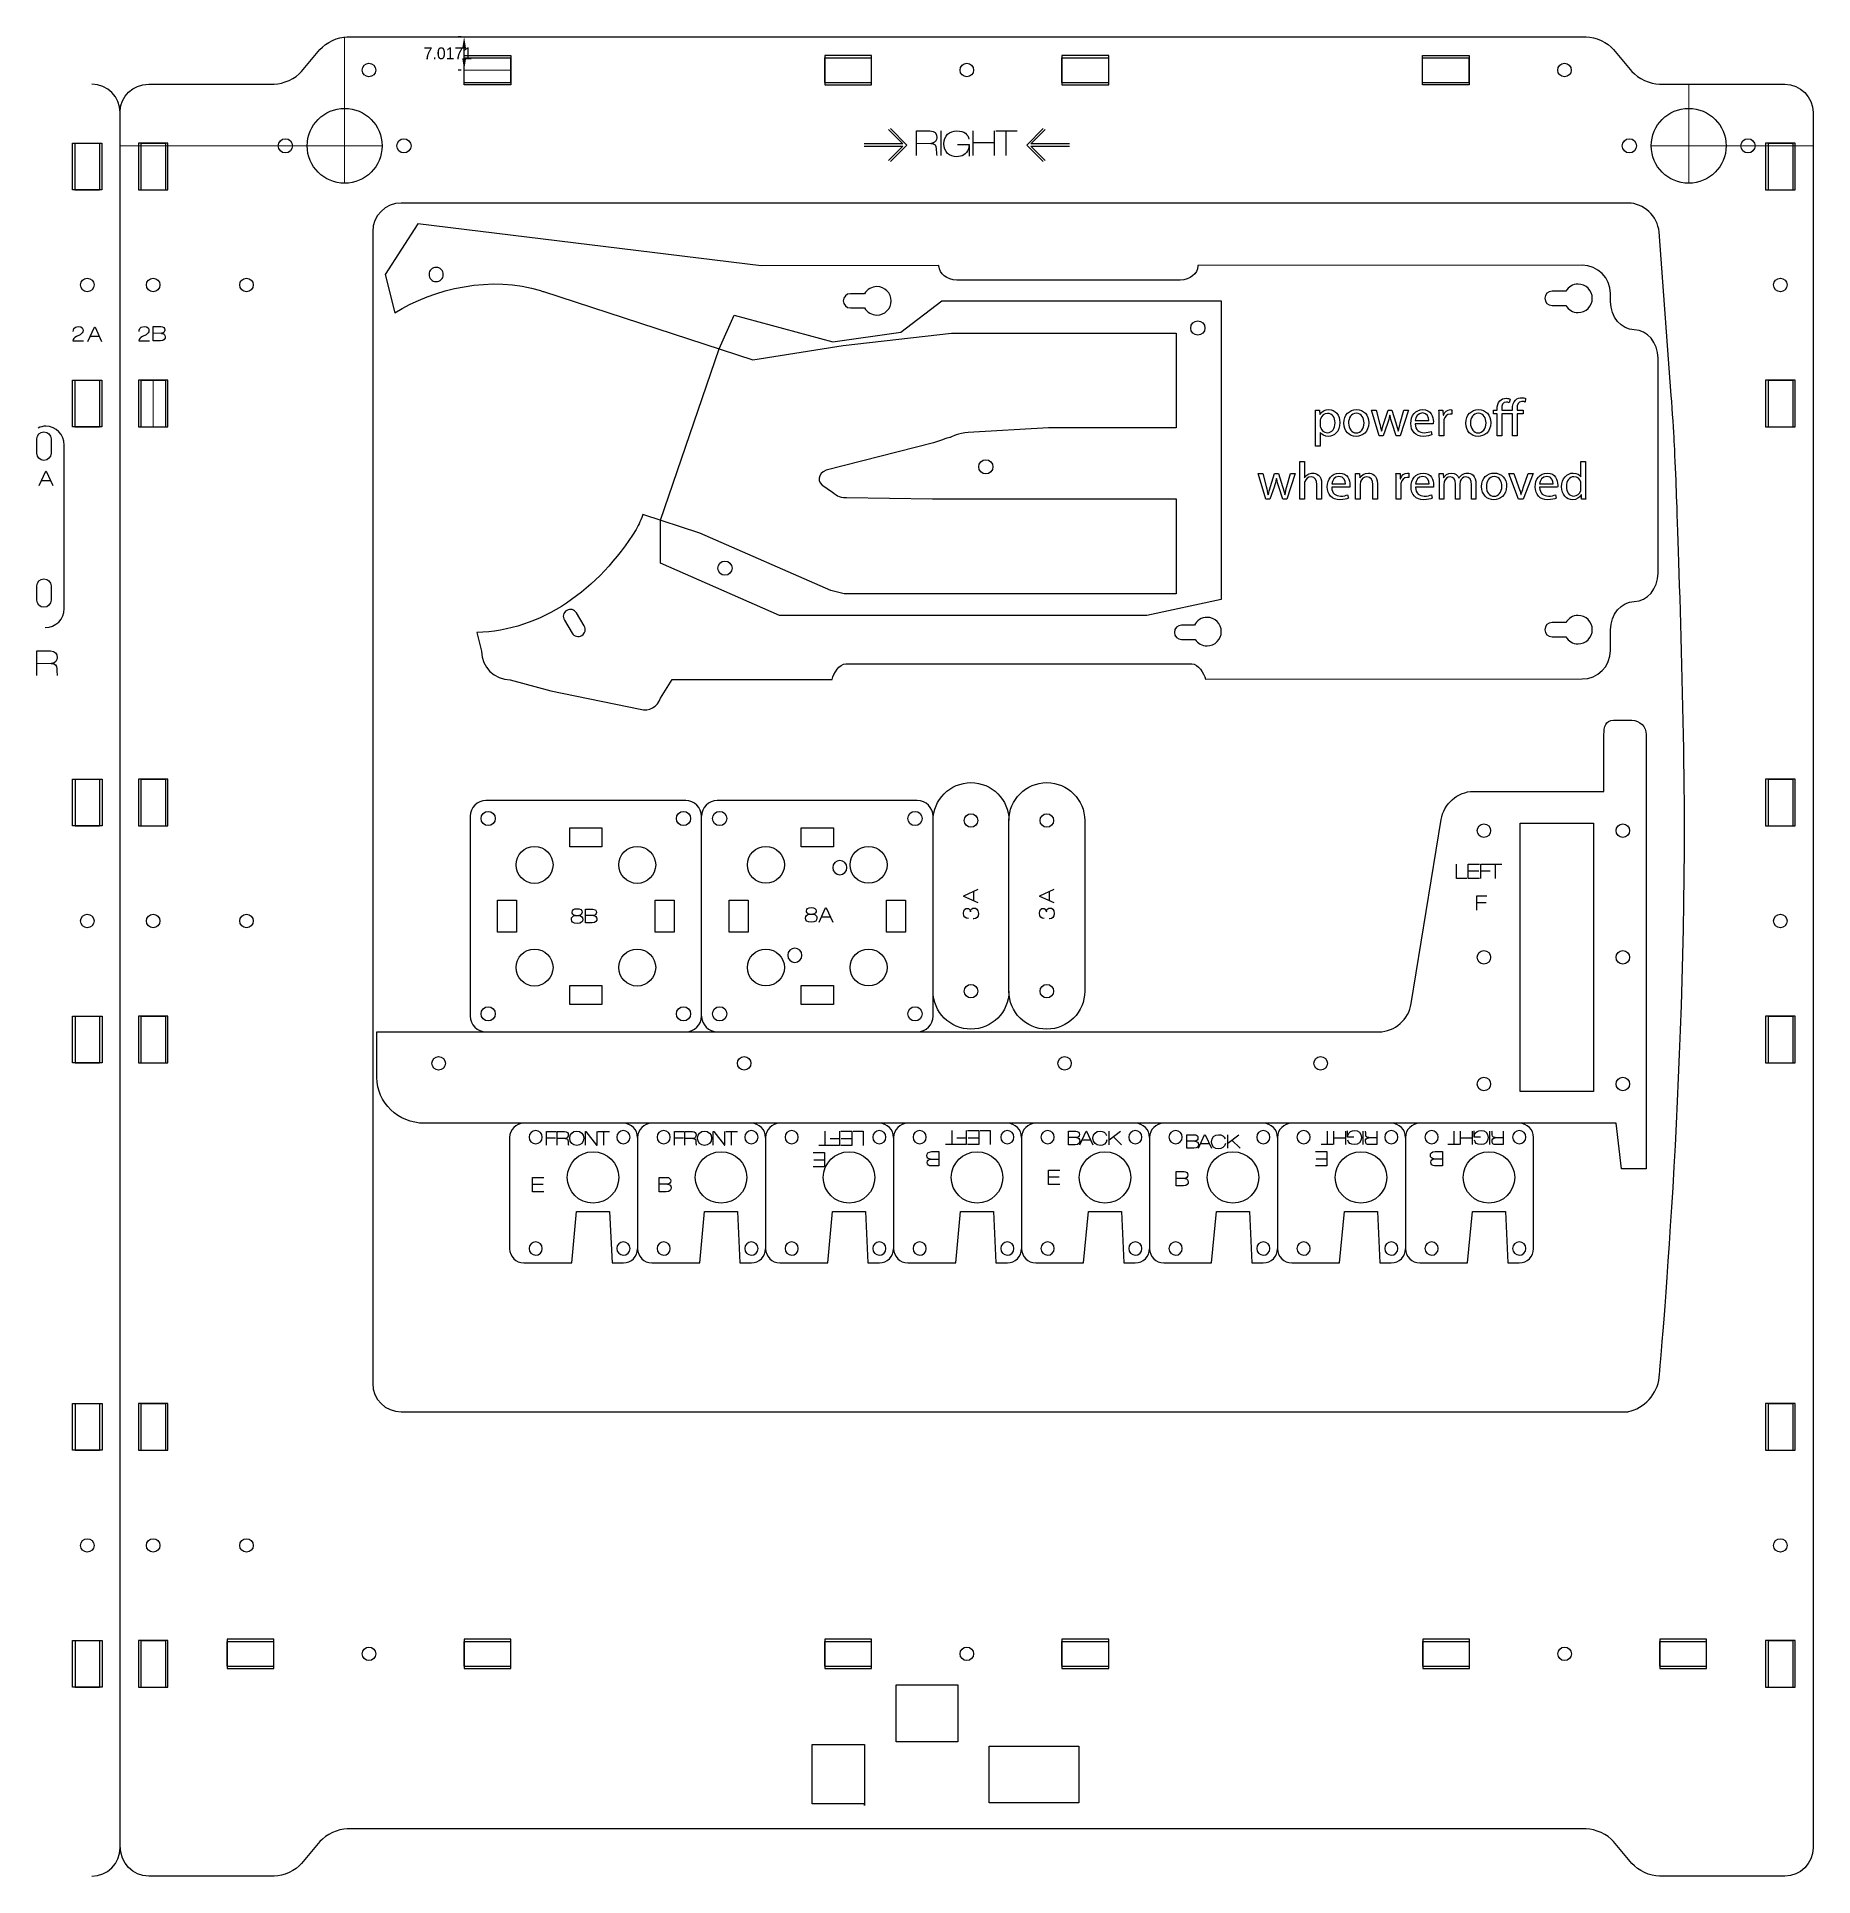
# Model space of a CAD drawing. Header units: millimetres. Extents: x 138 to 1490, y -137 to 1006.
# Drawn here: x 1115.5 to 1490.2, y -34.8 to 353.2 of the extents above; entities that cross this region are included whole.
import ezdxf

# ---------------------------------------------------------------- set-up
doc = ezdxf.new("R2010")
doc.units = ezdxf.units.MM
for name, color, linetype in [('CHANGED_PARTS', 3, 'Continuous'), ('CUTS', 1, 'Continuous'), ('ORIGIONAL_PARTS_THAT_WERE_', 6, 'Continuous'), ('TEXT', 5, 'Continuous')]:
    doc.layers.add(name, color=color, linetype=linetype)
doc.layers.add('Referance lines', color=2, linetype='Continuous', lineweight=0)
doc.dimstyles.new('QCADDimStyle', dxfattribs={"dimtxt": 2.5, "dimasz": 2.5, "dimexe": 1.25, "dimexo": 0.625, "dimtad": 1, "dimtoh": 1, "dimdec": 4, "dimzin": 0, "dimdsep": 46, "dimtxsty": 'Standard', "dimcen": 0.09, "dimadec": 0, "dimazin": 0, "dimtfac": 1, "dimtdec": 4, "dimtofl": 0, "dimtmove": 0, "dimatfit": 3, "dimfxl": 1, "dimtolj": 1, "dimtzin": 0, "dimarcsym": 0})

msp = doc.modelspace()

# ---------------------------------------------------------------- blocks, each defined once
blk = doc.blocks.new('*D1')
at = {"layer": 'Defpoints', "color": 0}
for p in [(1205.67, 353.2), (1205.67, 353.2), (1205.67, 346.19)]:
    blk.add_point(p, dxfattribs=at)
at = {"layer": 'Referance lines', "color": 0, "lineweight": -2}
for p, q in [((1205.04, 353.2), (1204.42, 353.2)), ((1205.67, 348.69), (1205.67, 350.7)), ((1205.04, 346.19), (1204.42, 346.19))]:
    blk.add_line(p, q, dxfattribs=at)
at = {"layer": 'Referance lines', "color": 0}
for points in [[(1206.08, 350.7), (1205.25, 350.7), (1205.67, 353.2)], [(1205.25, 348.69), (1206.08, 348.69), (1205.67, 346.19)]]:
    blk.add_solid(points, dxfattribs=at)
at = {"layer": 'Referance lines', "color": 0, "insert": (1202.23, 349.7), "char_height": 2.5, "attachment_point": 5}
blk.add_mtext('\\A1;7.0171', dxfattribs=at)

# ---------------------------------------------------------------- dimensions: what is measured, and where the dimension line sits
at = {"layer": 'Referance lines'}
dim = msp.add_aligned_dim(p1=(1205.66701, 346.18742), p2=(1205.66701, 353.20452), distance=0, dimstyle='QCADDimStyle', override={"dimtxt": 2.5, "dimasz": 2.5, "dimexe": 1.25, "dimexo": 0.625, "dimgap": 0.625, "dimzin": 8, "dimclrd": 0, "dimclre": 0, "dimclrt": 0, "dimazin": 3, "dimtmove": 2}, dxfattribs=at)
dim.commit()
dim.dimension.update_dxf_attribs({"geometry": '*D1', "text_midpoint": (1202.22951, 349.69597)})

# ---------------------------------------------------------------- linework, layer by layer
at = {"layer": 'CHANGED_PARTS'}
for p, q in [((1205.66701, 343.58742), (1205.66701, 348.78742)), ((1205.66701, 348.78742), (1215.51622, 348.78742)), ((1215.51622, 343.58742), (1215.51622, 348.78742)), ((1281.76541, 343.59024), (1281.76541, 348.79024)), ((1281.76541, 348.79024), (1291.61462, 348.79024)), ((1291.61462, 343.59024), (1291.61462, 348.79024)), ((1331.76567, 343.59024), (1331.76567, 348.79024)), ((1331.76567, 348.79024), (1341.61487, 348.79024)), ((1341.61487, 343.59024), (1341.61487, 348.79024)), ((1407.83831, 343.58742), (1407.83831, 348.78742)), ((1407.83831, 348.78742), (1417.68752, 348.78742)), ((1417.68752, 343.58742), (1417.68752, 348.78742)), ((1205.66701, 343.58742), (1215.51622, 343.58742)), ((1281.76541, 343.59024), (1291.61462, 343.59024)), ((1331.76567, 343.59024), (1341.61487, 343.59024)), ((1407.83831, 343.58742), (1417.68752, 343.58742)), ((1123.57489, 330.77773), (1128.77489, 330.77773)), ((1123.57489, 330.77773), (1123.57489, 320.92853)), ((1128.77489, 330.77773), (1128.77489, 320.92853)), ((1137.47786, 330.77773), (1142.67786, 330.77773)), ((1137.47786, 330.77773), (1137.47786, 320.92853)), ((1142.67786, 330.77773), (1142.67786, 320.92853)), ((1480.69007, 330.77773), (1485.89007, 330.77773)), ((1480.69007, 330.77773), (1480.69007, 320.92853)), ((1485.89007, 330.77773), (1485.89007, 320.92853)), ((1123.57489, 320.92853), (1128.77489, 320.92853)), ((1137.47786, 320.92853), (1142.67786, 320.92853)), ((1480.69007, 320.92853), (1485.89007, 320.92853)), ((1123.57489, 280.77783), (1128.77489, 280.77783)), ((1123.57489, 280.77783), (1123.57489, 270.92863)), ((1128.77489, 280.77783), (1128.77489, 270.92863)), ((1137.47786, 280.77783), (1142.67786, 280.77783)), ((1137.47786, 280.77783), (1137.47786, 270.92863)), ((1142.67786, 280.77783), (1142.67786, 270.92863)), ((1480.69007, 280.77783), (1485.89007, 280.77783)), ((1480.69007, 280.77783), (1480.69007, 270.92863)), ((1485.89007, 280.77783), (1485.89007, 270.92863)), ((1123.57489, 270.92863), (1128.77489, 270.92863)), ((1137.47786, 270.92863), (1142.67786, 270.92863)), ((1480.69007, 270.92863), (1485.89007, 270.92863)), ((1123.58477, 196.60646), (1128.78477, 196.60646)), ((1123.58477, 196.60646), (1123.58477, 186.75726)), ((1128.78477, 196.60646), (1128.78477, 186.75726)), ((1137.46799, 196.60646), (1142.66799, 196.60646)), ((1137.46799, 196.60646), (1137.46799, 186.75726)), ((1142.66799, 196.60646), (1142.66799, 186.75726)), ((1480.69007, 196.60646), (1485.89007, 196.60646)), ((1480.69007, 196.60646), (1480.69007, 186.75726)), ((1485.89007, 196.60646), (1485.89007, 186.75726)), ((1123.58477, 186.75726), (1128.78477, 186.75726)), ((1137.46799, 186.75726), (1142.66799, 186.75726)), ((1480.69007, 186.75726), (1485.89007, 186.75726)), ((1123.58477, 146.60692), (1128.78477, 146.60692)), ((1123.58477, 146.60692), (1123.58477, 136.75736)), ((1128.78477, 146.60692), (1128.78477, 136.75736)), ((1137.46799, 146.60656), (1142.66799, 146.60656)), ((1137.46799, 146.60656), (1137.46799, 136.75736)), ((1142.66799, 146.60656), (1142.66799, 136.75736)), ((1480.69007, 146.60656), (1485.89007, 146.60656)), ((1480.69007, 146.60656), (1480.69007, 136.75736)), ((1485.89007, 146.60656), (1485.89007, 136.75736)), ((1123.58477, 136.75736), (1128.78477, 136.75736)), ((1137.46799, 136.75736), (1142.66799, 136.75736)), ((1480.69007, 136.75736), (1485.89007, 136.75736)), ((1123.58477, 64.88489), (1128.78477, 64.88489)), ((1123.58477, 64.88489), (1123.58477, 55.03533)), ((1128.78477, 64.88489), (1128.78477, 55.03533)), ((1137.46799, 64.88489), (1142.66799, 64.88489)), ((1137.46799, 64.88489), (1137.46799, 55.03533)), ((1142.66799, 64.88489), (1142.66799, 55.03533)), ((1480.69007, 64.88489), (1485.89007, 64.88489)), ((1480.69007, 64.88489), (1480.69007, 55.03533)), ((1485.89007, 64.88489), (1485.89007, 55.03533)), ((1123.58477, 55.03533), (1128.78477, 55.03533)), ((1137.46799, 55.03533), (1142.66799, 55.03533)), ((1480.69007, 55.03533), (1485.89007, 55.03533)), ((1123.58477, 14.88499), (1128.78477, 14.88499)), ((1123.58477, 14.88499), (1123.58477, 5.03543)), ((1128.78477, 14.88499), (1128.78477, 5.03543)), ((1137.46799, 14.88499), (1142.66799, 14.88499)), ((1137.46799, 14.88499), (1137.46799, 5.03543)), ((1142.66799, 14.88499), (1142.66799, 5.03543)), ((1155.67205, 9.48393), (1155.67205, 14.68393)), ((1155.67205, 14.68393), (1165.52126, 14.68393)), ((1165.52126, 9.48393), (1165.52126, 14.68393)), ((1205.67231, 9.48393), (1205.67231, 14.68393)), ((1205.67231, 14.68393), (1215.52151, 14.68393)), ((1215.52151, 9.48393), (1215.52151, 14.68393)), ((1281.76683, 9.48534), (1281.76683, 14.68534)), ((1281.76683, 14.68534), (1291.61603, 14.68534)), ((1291.61603, 9.48534), (1291.61603, 14.68534)), ((1331.76673, 9.48534), (1331.76673, 14.68534)), ((1331.76673, 14.68534), (1341.61593, 14.68534)), ((1341.61593, 9.48534), (1341.61593, 14.68534)), ((1407.86124, 9.48393), (1407.86124, 14.68393)), ((1407.86124, 14.68393), (1417.71045, 14.68393)), ((1417.71045, 9.48393), (1417.71045, 14.68393)), ((1457.8615, 9.48393), (1457.8615, 14.68393)), ((1457.8615, 14.68393), (1467.7107, 14.68393)), ((1467.7107, 9.48393), (1467.7107, 14.68393)), ((1480.69007, 14.88499), (1485.89007, 14.88499)), ((1480.69007, 14.88499), (1480.69007, 5.03543)), ((1485.89007, 14.88499), (1485.89007, 5.03543)), ((1155.67205, 9.48393), (1165.52126, 9.48393)), ((1205.67231, 9.48393), (1215.52151, 9.48393)), ((1281.76683, 9.48534), (1291.61603, 9.48534)), ((1331.76673, 9.48534), (1341.61593, 9.48534)), ((1407.86124, 9.48393), (1417.71045, 9.48393)), ((1457.8615, 9.48393), (1467.7107, 9.48393)), ((1123.58477, 5.03543), (1128.78477, 5.03543)), ((1137.46799, 5.03543), (1142.66799, 5.03543)), ((1480.69007, 5.03543), (1485.89007, 5.03543))]:
    msp.add_line(p, q, dxfattribs=at)
at = {"layer": 'CHANGED_PARTS', "color": 3}
for points in [[(1158.32691, 300.85336), (1158.32691, 301.6404), (1158.96508, 302.27787), (1159.75178, 302.27787)], [(1159.75178, 299.42884), (1158.96508, 299.42884), (1158.32691, 300.06701), (1158.32691, 300.85336)], [(1159.75178, 302.27787), (1160.53918, 302.27787), (1161.17665, 301.6404), (1161.17665, 300.85336)], [(1161.17665, 300.85336), (1161.17665, 300.06701), (1160.53918, 299.42884), (1159.75178, 299.42884)], [(1158.32691, 166.68205), (1158.32691, 167.4691), (1158.96508, 168.10657), (1159.75178, 168.10657)], [(1159.75178, 168.10657), (1160.53918, 168.10657), (1161.17665, 167.4691), (1161.17665, 166.68205)], [(1159.75178, 165.25754), (1158.96508, 165.25754), (1158.32691, 165.89571), (1158.32691, 166.68205)], [(1161.17665, 166.68205), (1161.17665, 165.89571), (1160.53918, 165.25754), (1159.75178, 165.25754)], [(1158.32691, 34.96012), (1158.32691, 35.74717), (1158.96508, 36.38464), (1159.75178, 36.38464)], [(1159.75178, 33.53561), (1158.96508, 33.53561), (1158.32691, 34.17378), (1158.32691, 34.96012)], [(1159.75178, 36.38464), (1160.53918, 36.38464), (1161.17665, 35.74717), (1161.17665, 34.96012)], [(1161.17665, 34.96012), (1161.17665, 34.17378), (1160.53918, 33.53561), (1159.75178, 33.53561)]]:
    msp.add_open_spline(points, degree=3, dxfattribs=at)
at = {"layer": 'CUTS', "color": 1}
for points in [[(1181.02372, 353.20452), (1442.3234, 353.20452)], [(1171.37596, 345.90766), (1175.22899, 350.50154)], [(1448.11848, 350.50154), (1451.97081, 345.90766)], [(1139.12678, 343.20433), (1165.58158, 343.20433)], [(1457.76625, 343.20433), (1484.21894, 343.20433)], [(1133.12391, -28.81854), (1133.12744, 337.20464)], [(1490.22039, 337.20464), (1490.22039, -28.81854)], [(1451.17565, 318.13065), (1192.37646, 318.13065)], [(1186.37642, 312.13096), (1186.37642, 69.13057)], [(1305.82168, 304.89443), (1305.82168, 304.9424), (1268.32176, 304.917), (1195.86932, 313.7555), (1188.99721, 303.05822), (1191.06625, 294.97819)], [(1460.28226, 277.53721), (1457.71086, 312.03429)], [(1441.47426, 305.03483), (1360.42957, 304.9798), (1360.42957, 304.89443)], [(1222.39256, 299.44507), (1222.43595, 299.43907), (1266.56563, 285.02492), (1285.6308, 288.06763), (1308.446, 290.70606), (1355.84663, 290.70606), (1355.84663, 270.70567), (1335.97466, 270.70567)], [(1290.1326, 298.99528), (1287.13011, 298.99528)], [(1356.67883, 301.8944), (1309.57206, 301.8944)], [(1438.03398, 299.5322), (1435.1292, 299.5322)], [(1447.47431, 297.38379), (1447.47431, 299.03479)], [(1287.13011, 295.99596), (1290.1326, 295.99596)], [(1435.1292, 296.53253), (1438.03398, 296.53253)], [(1452.48023, 291.38551), (1452.48023, 291.38374)], [(1457.48579, 240.08844), (1457.48579, 285.38617)], [(1328.9184, 270.70567), (1311.97448, 269.70555)], [(1304.63741, 267.55219), (1282.03882, 261.75288)], [(1281.72661, 258.30201), (1282.72709, 257.54177)], [(1311.5007, 255.70521), (1355.84663, 255.70874), (1355.84663, 235.70835), (1285.80084, 235.70835), (1283.02483, 236.3878), (1255.4048, 248.50784), (1243.34368, 252.41732)], [(1286.34659, 256.00613), (1304.44444, 255.73343)], [(1115.52841, 234.35086), (1115.52841, 237.36076)], [(1118.52843, 237.36076), (1118.52843, 234.35086), (1118.52843, 234.35086)], [(1226.79876, 230.14716), (1228.43388, 227.42513)], [(1231.00598, 228.9703), (1229.37086, 231.69092), (1229.37086, 231.69092)], [(1359.69403, 229.07225), (1356.98187, 229.07225)], [(1438.03398, 229.63387), (1435.1292, 229.63387)], [(1208.32978, 227.5606), (1209.35072, 223.57244)], [(1356.98187, 226.07223), (1359.87853, 226.07223)], [(1435.1292, 226.63385), (1438.03398, 226.63385)], [(1447.47431, 223.73896), (1447.47431, 228.08871)], [(1215.35076, 217.5724), (1223.9275, 215.25536), (1242.80252, 211.34552)], [(1247.09371, 213.67174), (1249.54798, 217.62355), (1283.27072, 217.64366)], [(1286.17972, 220.92132), (1359.14263, 220.92132)], [(1362.03929, 217.69129), (1441.47426, 217.73891)], [(1418.54829, 194.01672), (1446.07696, 194.01672), (1446.07696, 206.01646)], [(1448.07685, 209.01578), (1451.99233, 209.01578)], [(1454.99236, 206.01646), (1454.99236, 191.0167), (1454.99236, 191.01741)], [(1454.99236, 191.01741), (1454.99236, 114.39831), (1449.78818, 114.3909), (1448.68822, 124.01856), (1200.43955, 124.01856), (1197.25997, 124.01856)], [(1252.42453, 192.11349), (1210.24501, 192.10431)], [(1301.24721, 192.11349), (1259.06734, 192.10396)], [(1206.92855, 188.78785), (1206.93843, 146.60868)], [(1227.93929, 186.30606), (1234.73978, 186.30606), (1234.73978, 182.30697), (1227.93929, 182.30697), (1227.93929, 186.30606), (1227.93929, 186.30606)], [(1255.75052, 146.61785), (1255.74064, 188.79773)], [(1276.76161, 186.30606), (1283.56211, 186.30606), (1283.56211, 182.30697), (1276.76161, 182.30697), (1276.76161, 186.30606), (1276.76161, 186.30606)], [(1304.57285, 146.61785), (1304.56333, 188.79773)], [(1320.57273, 151.87142), (1320.57273, 187.87133)], [(1336.57226, 187.87133), (1336.57226, 151.87142), (1336.57226, 151.87142)], [(1405.41826, 149.24887), (1411.7739, 188.06677)], [(1428.44371, 187.31783), (1443.89361, 187.31783), (1443.89361, 130.71922), (1428.44371, 130.71922), (1428.44371, 187.31783), (1428.44371, 187.31783)], [(1212.73633, 171.10275), (1216.73542, 171.10275), (1216.73542, 164.30225), (1212.73633, 164.30225), (1212.73633, 171.10275), (1212.73633, 171.10275)], [(1249.94345, 164.29273), (1245.94365, 164.3019), (1245.94365, 171.10239), (1249.94345, 171.10663), (1249.94345, 164.29273), (1249.94345, 164.29273)], [(1261.55866, 171.1031), (1265.5581, 171.1031), (1265.5581, 164.30296), (1261.55866, 164.30296), (1261.55866, 171.1031), (1261.55866, 171.1031)], [(1294.76633, 171.10275), (1298.76578, 171.10275), (1298.76578, 164.30296), (1294.76633, 164.30296), (1294.76633, 171.10275), (1294.76633, 171.10275)], [(1227.93929, 153.09873), (1234.73943, 153.09873), (1234.73943, 149.09894), (1227.93929, 149.09894), (1227.93929, 153.09873), (1227.93929, 153.09873)], [(1276.75209, 149.09894), (1276.76161, 153.09873), (1283.56246, 153.09873), (1283.56599, 149.09894), (1276.75209, 149.09894), (1276.75209, 149.09894)], [(1187.26013, 133.65927), (1187.26013, 143.29892), (1398.64457, 143.29892)], [(1215.25728, 121.01853), (1215.25728, 97.55211)], [(1242.2536, 121.01853), (1242.2536, 97.55211)], [(1269.24956, 121.01853), (1269.24956, 97.55246)], [(1296.24518, 121.01853), (1296.24518, 97.55246)], [(1323.24079, 121.01853), (1323.24079, 97.55246)], [(1350.23676, 121.01853), (1350.23676, 97.55246)], [(1377.23273, 121.01853), (1377.23273, 97.55246)], [(1404.2294, 121.01853), (1404.2294, 97.55246)], [(1431.22572, 97.55246), (1431.22572, 121.01853)], [(1218.25659, 94.55244), (1228.3538, 94.55244), (1229.35393, 105.39824), (1236.3548, 105.39824), (1236.35445, 105.39824), (1236.85469, 94.55244), (1239.25393, 94.55244)], [(1245.25291, 94.55244), (1255.35012, 94.55244), (1256.35024, 105.39824), (1263.35077, 105.39824), (1263.35041, 105.39824), (1263.85065, 94.55244), (1266.24954, 94.55244)], [(1272.24888, 94.55244), (1282.34573, 94.55244), (1283.34621, 105.39824), (1290.34673, 105.39824), (1290.84662, 94.55244), (1293.24551, 94.55244)], [(1299.24449, 94.55244), (1309.34205, 94.55244), (1310.34183, 105.39824), (1317.3427, 105.39824), (1317.34235, 105.39824), (1317.84259, 94.55244), (1320.24148, 94.55244)], [(1326.24011, 94.55244), (1336.33731, 94.55244), (1337.33744, 105.39824), (1344.33831, 105.39824), (1344.33796, 105.39824), (1344.8382, 94.55244), (1347.23674, 94.55244)], [(1353.23608, 94.55244), (1363.33328, 94.55244), (1364.33341, 105.39824), (1371.33428, 105.39824), (1371.33393, 105.39824), (1371.83417, 94.55244), (1374.2327, 94.55244)], [(1380.23239, 94.55244), (1390.3296, 94.55244), (1391.32973, 105.39824), (1398.33025, 105.39824), (1398.33025, 105.39824), (1398.83049, 94.55244), (1401.22938, 94.55244)], [(1407.22871, 94.55244), (1417.32592, 94.55244), (1418.32604, 105.39824), (1425.32692, 105.39824), (1425.32657, 105.39824), (1425.82681, 94.55244), (1428.22569, 94.55244)], [(1192.37646, 63.13052), (1451.17565, 63.13052), (1451.24762, 63.19085), (1451.24762, 63.19085)], [(1296.78916, 5.53144), (1309.78938, 5.53144), (1309.78938, -6.46865), (1296.78916, -6.46865), (1296.78916, 5.53144), (1296.78916, 5.53144)], [(1290.08779, -19.568), (1279.08924, -19.568), (1279.08924, -7.06802), (1290.08779, -7.06802), (1290.08779, -19.86751), (1290.08779, -19.568), (1290.08779, -19.568)], [(1316.38844, -7.36647), (1335.28992, -7.36647), (1335.28992, -19.36762), (1316.38844, -19.36762), (1316.38844, -7.36647), (1316.38844, -7.36647)], [(1442.32481, -24.81768), (1181.02443, -24.81768)], [(1175.2297, -27.52031), (1171.37666, -32.11489)], [(1451.97258, -32.11489), (1448.11954, -27.52031)], [(1165.58229, -34.81787), (1139.12924, -34.81787)], [(1484.21894, -34.81787), (1457.76731, -34.81787)]]:
    msp.add_lwpolyline(points, dxfattribs=at)
for points in [[(1175.22899, 350.50154), (1176.47536, 351.98779), (1179.08274, 353.20452), (1181.02372, 353.20452)], [(1442.3234, 353.20452), (1444.26474, 353.20452), (1446.87141, 351.98779), (1448.11848, 350.50154)], [(1165.58158, 343.20433), (1167.52186, 343.20433), (1170.12959, 344.42106), (1171.37596, 345.90766)], [(1184.16874, 346.18989), (1184.16874, 346.97662), (1184.80652, 347.6144), (1185.59325, 347.6144)], [(1185.59325, 344.76537), (1184.80652, 344.76537), (1184.16874, 345.40316), (1184.16874, 346.18989)], [(1185.59325, 347.6144), (1186.37998, 347.6144), (1187.01777, 346.97662), (1187.01777, 346.18989)], [(1187.01777, 346.18989), (1187.01777, 345.40316), (1186.37998, 344.76537), (1185.59325, 344.76537)], [(1310.26563, 346.19056), (1310.26563, 346.97732), (1310.90338, 347.61507), (1311.69014, 347.61507)], [(1311.69014, 344.76604), (1310.90338, 344.76604), (1310.26563, 345.40383), (1310.26563, 346.19056)], [(1311.69014, 347.61507), (1312.47687, 347.61507), (1313.11466, 346.97732), (1313.11466, 346.19056)], [(1313.11466, 346.19056), (1313.11466, 345.40383), (1312.47687, 344.76604), (1311.69014, 344.76604)], [(1436.33641, 346.18565), (1436.33641, 346.97259), (1436.97434, 347.61052), (1437.76128, 347.61052)], [(1437.76128, 344.76078), (1436.97434, 344.76078), (1436.33641, 345.39871), (1436.33641, 346.18565)], [(1437.76128, 347.61052), (1438.54822, 347.61052), (1439.18615, 346.97259), (1439.18615, 346.18565)], [(1439.18615, 346.18565), (1439.18615, 345.39871), (1438.54822, 344.76078), (1437.76128, 344.76078)], [(1451.97081, 345.90766), (1453.21788, 344.42106), (1455.82597, 343.20433), (1457.76625, 343.20433)], [(1133.12744, 337.20464), (1133.12744, 340.50452), (1130.42763, 343.20433), (1127.12739, 343.20433)], [(1133.12673, 337.60433), (1133.12673, 340.50452), (1135.82619, 343.20433), (1139.12678, 343.20433)], [(1484.21894, 343.20433), (1487.51882, 343.20433), (1490.22039, 340.50452), (1490.22039, 337.20464)], [(1172.55847, 330.20482), (1172.55847, 334.56692), (1176.09506, 338.10422), (1180.45822, 338.10422)], [(1180.45822, 338.10422), (1184.82102, 338.10422), (1188.35833, 334.56692), (1188.35833, 330.20482)], [(1456.0581, 330.20482), (1456.0581, 334.56692), (1459.59575, 338.10422), (1463.9582, 338.10422)], [(1463.9582, 338.10422), (1468.32101, 338.10422), (1471.85796, 334.56692), (1471.85796, 330.20482)], [(1166.45859, 330.20482), (1166.45859, 331.03279), (1167.12957, 331.70413), (1167.95789, 331.70413)], [(1167.95789, 328.70446), (1167.12957, 328.70446), (1166.45859, 329.37509), (1166.45859, 330.20482)], [(1167.95789, 331.70413), (1168.78692, 331.70413), (1169.4579, 331.03279), (1169.4579, 330.20482)], [(1169.4579, 330.20482), (1169.4579, 329.37544), (1168.78692, 328.70446), (1167.95789, 328.70446)], [(1180.45822, 322.30471), (1176.09506, 322.30471), (1172.55847, 325.84096), (1172.55847, 330.20482)], [(1188.35833, 330.20482), (1188.35833, 325.84096), (1184.82102, 322.30471), (1180.45822, 322.30471)], [(1191.45783, 330.20482), (1191.45783, 331.03279), (1192.13058, 331.70413), (1192.95784, 331.70413)], [(1192.95784, 328.70446), (1192.13058, 328.70446), (1191.45783, 329.37509), (1191.45783, 330.20482)], [(1192.95784, 331.70413), (1193.78616, 331.70413), (1194.45856, 331.03279), (1194.45856, 330.20482)], [(1194.45856, 330.20482), (1194.45856, 329.37544), (1193.78616, 328.70446), (1192.95784, 328.70446)], [(1449.95822, 330.20482), (1449.95822, 331.03279), (1450.62885, 331.70413), (1451.45752, 331.70413)], [(1451.45752, 328.70446), (1450.62885, 328.70446), (1449.95822, 329.37509), (1449.95822, 330.20482)], [(1451.45752, 331.70413), (1452.28655, 331.70413), (1452.95753, 331.03279), (1452.95753, 330.20482)], [(1452.95753, 330.20482), (1452.95753, 329.37544), (1452.28655, 328.70446), (1451.45752, 328.70446)], [(1463.9582, 322.30471), (1459.59575, 322.30471), (1456.0581, 325.84096), (1456.0581, 330.20482)], [(1471.85796, 330.20482), (1471.85796, 325.84096), (1468.32101, 322.30471), (1463.9582, 322.30471)], [(1474.95817, 330.20482), (1474.95817, 331.03279), (1475.63056, 331.70413), (1476.45818, 331.70413)], [(1476.45818, 328.70446), (1475.63056, 328.70446), (1474.95817, 329.37509), (1474.95817, 330.20482)], [(1476.45818, 331.70413), (1477.2865, 331.70413), (1477.95854, 331.03279), (1477.95854, 330.20482)], [(1477.95854, 330.20482), (1477.95854, 329.37544), (1477.2865, 328.70446), (1476.45818, 328.70446)], [(1192.37646, 318.13065), (1189.06282, 318.13065), (1186.37642, 315.4446), (1186.37642, 312.13096)], [(1457.71086, 312.03429), (1457.41664, 315.38745), (1454.47589, 318.13065), (1451.17565, 318.13065)], [(1191.06625, 294.97819), (1199.12369, 300.13087), (1211.67553, 302.93545), (1221.77979, 299.65215)], [(1199.21259, 304.45381), (1198.44071, 304.15218), (1198.06183, 303.28082), (1198.36451, 302.50965)], [(1201.1571, 303.60608), (1200.85371, 304.37725), (1199.98412, 304.75719), (1199.21259, 304.45381)], [(1200.30938, 301.66228), (1201.08055, 301.96496), (1201.45943, 302.83526), (1201.1571, 303.60608)], [(1309.57206, 301.8944), (1307.50091, 301.8944), (1305.82168, 303.23778), (1305.82168, 304.89443)], [(1360.42957, 304.89443), (1360.42957, 303.23778), (1358.74999, 301.8944), (1356.67883, 301.8944)], [(1447.47431, 299.03479), (1447.47431, 302.33432), (1444.77485, 305.03483), (1441.47426, 305.03483)], [(1124.75073, 300.85336), (1124.75073, 301.6403), (1125.38869, 302.27823), (1126.1756, 302.27823)], [(1126.1756, 299.42849), (1125.38869, 299.42849), (1124.75073, 300.06645), (1124.75073, 300.85336)], [(1126.1756, 302.27823), (1126.96254, 302.27823), (1127.60047, 301.6403), (1127.60047, 300.85336)], [(1127.60047, 300.85336), (1127.60047, 300.06645), (1126.96254, 299.42849), (1126.1756, 299.42849)], [(1138.65264, 300.85336), (1138.65264, 301.6403), (1139.29057, 302.27823), (1140.07751, 302.27823)], [(1140.07751, 299.42849), (1139.29057, 299.42849), (1138.65264, 300.06645), (1138.65264, 300.85336)], [(1140.07751, 302.27823), (1140.86445, 302.27823), (1141.50238, 301.6403), (1141.50238, 300.85336)], [(1141.50238, 300.85336), (1141.50238, 300.06645), (1140.86445, 299.42849), (1140.07751, 299.42849)], [(1198.36451, 302.50965), (1198.66755, 301.73812), (1199.53715, 301.35924), (1200.30938, 301.66228)], [(1221.77979, 299.65215), (1221.9851, 299.58547), (1222.18866, 299.51492), (1222.39256, 299.44507)], [(1287.13011, 298.99528), (1286.30178, 298.99528), (1285.63009, 298.32359), (1285.63009, 297.49597)], [(1292.72834, 300.49529), (1291.61814, 300.49529), (1290.65153, 299.89098), (1290.1326, 298.99528)], [(1295.72836, 297.49526), (1295.72836, 299.15191), (1294.38463, 300.49529), (1292.72834, 300.49529)], [(1435.1292, 299.5322), (1434.30088, 299.5322), (1433.62919, 298.86122), (1433.62919, 298.03254)], [(1440.62971, 301.03221), (1439.51952, 301.03221), (1438.55291, 300.42791), (1438.03398, 299.5322)], [(1443.62974, 298.03219), (1443.62974, 299.68884), (1442.28601, 301.03221), (1440.62971, 301.03221)], [(1481.86517, 300.85336), (1481.86517, 301.6403), (1482.5031, 302.27823), (1483.29004, 302.27823)], [(1483.29004, 299.42849), (1482.5031, 299.42849), (1481.86517, 300.06645), (1481.86517, 300.85336)], [(1483.29004, 302.27823), (1484.07698, 302.27823), (1484.71491, 301.6403), (1484.71491, 300.85336)], [(1484.71491, 300.85336), (1484.71491, 300.06645), (1484.07698, 299.42849), (1483.29004, 299.42849)], [(1285.63009, 297.49597), (1285.63009, 296.66694), (1286.30178, 295.99596), (1287.13011, 295.99596)], [(1290.1326, 295.99596), (1290.65153, 295.09955), (1291.61814, 294.49524), (1292.72834, 294.49524)], [(1292.72834, 294.49524), (1294.38463, 294.49524), (1295.72836, 295.83827), (1295.72836, 297.49526)], [(1433.62919, 298.03254), (1433.62919, 297.20422), (1434.30088, 296.53253), (1435.1292, 296.53253)], [(1438.03398, 296.53253), (1438.55291, 295.63648), (1439.51952, 295.03217), (1440.62971, 295.03217)], [(1440.62971, 295.03217), (1442.28601, 295.03217), (1443.62974, 296.37625), (1443.62974, 298.03219)], [(1452.48023, 291.38374), (1449.7275, 291.38374), (1447.47431, 294.0839), (1447.47431, 297.38379)], [(1358.9292, 291.76827), (1358.9292, 292.59659), (1359.60089, 293.26828), (1360.42921, 293.26828)], [(1360.42921, 290.26791), (1359.60089, 290.26791), (1358.9292, 290.93959), (1358.9292, 291.76827)], [(1360.42921, 293.26828), (1361.25754, 293.26828), (1361.92923, 292.59659), (1361.92923, 291.76827)], [(1361.92923, 291.76827), (1361.92923, 290.93959), (1361.25754, 290.26791), (1360.42921, 290.26791)], [(1457.48579, 285.38617), (1457.48579, 288.6857), (1455.2333, 291.38551), (1452.48023, 291.38551)], [(1460.92361, 267.91132), (1460.82095, 269.84878), (1460.53238, 274.18089), (1460.28226, 277.53721)], [(1308.20928, 268.70401), (1308.07876, 268.70401), (1306.4715, 268.18543), (1304.63741, 267.55219)], [(1311.97448, 269.70555), (1310.0335, 269.70555), (1308.33946, 268.70472), (1308.20928, 268.70401)], [(1335.97466, 270.70567), (1334.03438, 270.70567), (1330.85868, 270.70567), (1328.9184, 270.70567)], [(1461.34059, 258.27273), (1461.21359, 261.63611), (1461.02627, 265.97386), (1460.92361, 267.91132)], [(1314.21533, 262.47819), (1314.21533, 263.30686), (1314.88701, 263.9782), (1315.71534, 263.9782)], [(1315.71534, 263.9782), (1316.54401, 263.9782), (1317.21535, 263.30686), (1317.21535, 262.47819)], [(1282.03882, 261.75288), (1280.20473, 261.11999), (1279.95919, 259.10352), (1281.72661, 258.30201)], [(1315.71534, 260.97818), (1314.88701, 260.97818), (1314.21533, 261.64987), (1314.21533, 262.47819)], [(1317.21535, 262.47819), (1317.21535, 261.64987), (1316.54401, 260.97818), (1315.71534, 260.97818)], [(1282.72709, 257.54177), (1284.41583, 256.51695), (1284.40631, 256.022), (1286.34659, 256.00613)], [(1463.07414, 187.12627), (1463.07414, 212.17067), (1461.34059, 258.27273), (1461.34059, 258.27273)], [(1243.34368, 252.41732), (1242.75172, 250.71129), (1242.35343, 249.97151), (1241.92269, 249.27654)], [(1304.44444, 255.73343), (1306.38472, 255.71756), (1309.55972, 255.7045), (1311.5007, 255.70521)], [(1241.92269, 249.27654), (1234.05822, 236.58007), (1221.87151, 227.81107), (1208.32978, 227.5606)], [(1259.17811, 241.10374), (1259.17811, 241.93276), (1259.8498, 242.60375), (1260.67812, 242.60375)], [(1260.67812, 239.60337), (1259.8498, 239.60337), (1259.17811, 240.27506), (1259.17811, 241.10374)], [(1260.67812, 242.60375), (1261.5068, 242.60375), (1262.17813, 241.93276), (1262.17813, 241.10374)], [(1262.17813, 241.10374), (1262.17813, 240.27506), (1261.5068, 239.60337), (1260.67812, 239.60337)], [(1115.52841, 237.36076), (1115.52841, 238.18944), (1116.19939, 238.86078), (1117.02772, 238.86078)], [(1117.02772, 238.86078), (1117.85674, 238.86078), (1118.52843, 238.18944), (1118.52843, 237.36076)], [(1452.48023, 234.0884), (1455.2333, 234.0884), (1457.48579, 236.78891), (1457.48579, 240.08844)], [(1117.02772, 232.85121), (1116.19939, 232.85121), (1115.52841, 233.52289), (1115.52841, 234.35086)], [(1118.52843, 234.35086), (1118.52843, 233.52289), (1117.85674, 232.85121), (1117.02772, 232.85121)], [(1447.47431, 228.08871), (1447.47431, 231.38859), (1449.7275, 234.0884), (1452.48023, 234.0884)], [(1227.31205, 232.20492), (1226.60155, 231.77876), (1226.37295, 230.8566), (1226.79876, 230.14716)], [(1229.37086, 231.69092), (1228.94364, 232.40212), (1228.02184, 232.63143), (1227.31205, 232.20492)], [(1230.4934, 226.91254), (1231.20213, 227.3387), (1231.43249, 228.25945), (1231.00598, 228.9703)], [(1356.98187, 229.07225), (1356.1539, 229.07225), (1355.48221, 228.40021), (1355.48221, 227.57224)], [(1362.37584, 230.73383), (1361.20074, 230.73383), (1360.1858, 230.05615), (1359.69403, 229.07225)], [(1365.37551, 227.73381), (1365.37551, 229.39046), (1364.03284, 230.73383), (1362.37584, 230.73383)], [(1435.1292, 229.63387), (1434.30088, 229.63387), (1433.62919, 228.96254), (1433.62919, 228.13386)], [(1440.62971, 231.13388), (1439.51952, 231.13388), (1438.55291, 230.52958), (1438.03398, 229.63387)], [(1443.62974, 228.13386), (1443.62974, 229.79086), (1442.28601, 231.13388), (1440.62971, 231.13388)], [(1228.43388, 227.42513), (1228.86109, 226.71464), (1229.7829, 226.48568), (1230.4934, 226.91254)], [(1355.48221, 227.57224), (1355.48221, 226.74321), (1356.1539, 226.07223), (1356.98187, 226.07223)], [(1359.87853, 226.07223), (1360.41687, 225.26543), (1361.33374, 224.73379), (1362.37584, 224.73379)], [(1362.37584, 224.73379), (1364.03284, 224.73379), (1365.37551, 226.07681), (1365.37551, 227.73381)], [(1433.62919, 228.13386), (1433.62919, 227.30554), (1434.30088, 226.63385), (1435.1292, 226.63385)], [(1438.03398, 226.63385), (1438.55291, 225.73815), (1439.51952, 225.13419), (1440.62971, 225.13419)], [(1440.62971, 225.13419), (1442.28601, 225.13419), (1443.62974, 226.47757), (1443.62974, 228.13386)], [(1209.35072, 223.57244), (1209.35072, 220.27221), (1212.05018, 217.5724), (1215.35076, 217.5724)], [(1441.47426, 217.73891), (1444.77485, 217.73891), (1447.47431, 220.43801), (1447.47431, 223.73896)], [(1283.27072, 217.64366), (1283.59457, 218.9507), (1284.77214, 220.92132), (1286.17972, 220.92132)], [(1359.14263, 220.92132), (1360.53328, 220.92132), (1361.69921, 218.97399), (1362.03929, 217.69129)], [(1242.80252, 211.34552), (1244.62991, 210.80295), (1246.55078, 211.8447), (1247.09371, 213.67174)], [(1446.07696, 206.01646), (1446.07696, 207.66605), (1446.42656, 209.01578), (1448.07685, 209.01578)], [(1451.99233, 209.01578), (1453.64263, 209.01578), (1454.99236, 207.66605), (1454.99236, 206.01646)], [(1304.57285, 187.87098), (1304.57285, 192.28846), (1308.1546, 195.87057), (1312.57244, 195.87057)], [(1312.57244, 195.87057), (1316.99133, 195.87057), (1320.57273, 192.28882), (1320.57273, 187.87098)], [(1320.57273, 187.87133), (1320.57273, 192.28882), (1324.15449, 195.87092), (1328.57268, 195.87092)], [(1328.57268, 195.87092), (1332.99086, 195.87092), (1336.57226, 192.28917), (1336.57226, 187.87133)], [(1411.7739, 188.06677), (1412.19971, 191.3402), (1415.24806, 194.01672), (1418.54829, 194.01672)], [(1210.24501, 192.10431), (1208.42115, 192.10431), (1206.92855, 190.61101), (1206.92855, 188.78785)], [(1255.74064, 188.79773), (1255.74064, 190.62124), (1254.24804, 192.11349), (1252.42453, 192.11349)], [(1259.06734, 192.10396), (1257.24348, 192.10396), (1255.75088, 190.61136), (1255.75088, 188.78714)], [(1304.56333, 188.79773), (1304.56333, 190.62124), (1303.07072, 192.11349), (1301.24721, 192.11349)], [(1209.23571, 188.30631), (1209.23571, 189.13534), (1209.9074, 189.80632), (1210.73573, 189.80632)], [(1210.73573, 186.8063), (1209.9074, 186.8063), (1209.23571, 187.47799), (1209.23571, 188.30631)], [(1210.73573, 189.80632), (1211.56475, 189.80632), (1212.23574, 189.13569), (1212.23574, 188.30631)], [(1212.23574, 188.30631), (1212.23574, 187.47799), (1211.56475, 186.8063), (1210.73573, 186.8063)], [(1250.44369, 188.30631), (1250.44369, 189.13569), (1251.11467, 189.80632), (1251.94334, 189.80632)], [(1251.94334, 186.8063), (1251.11467, 186.8063), (1250.44369, 187.47799), (1250.44369, 188.30631)], [(1251.94334, 189.80632), (1252.77202, 189.80632), (1253.44336, 189.13534), (1253.44336, 188.30631)], [(1253.44336, 188.30631), (1253.44336, 187.47799), (1252.77202, 186.8063), (1251.94334, 186.8063)], [(1258.05804, 188.30631), (1258.05804, 189.13534), (1258.72973, 189.80632), (1259.55805, 189.80632)], [(1259.55805, 186.8063), (1258.72973, 186.8063), (1258.05804, 187.47763), (1258.05804, 188.30631)], [(1259.55805, 189.80632), (1260.38673, 189.80632), (1261.05842, 189.13569), (1261.05842, 188.30631)], [(1261.05842, 188.30631), (1261.05842, 187.47763), (1260.38673, 186.8063), (1259.55805, 186.8063)], [(1299.26566, 188.30631), (1299.26566, 189.13569), (1299.93735, 189.80632), (1300.76567, 189.80632)], [(1300.76567, 186.8063), (1299.93735, 186.8063), (1299.26566, 187.47763), (1299.26566, 188.30631)], [(1300.76567, 189.80632), (1301.59435, 189.80632), (1302.26568, 189.13534), (1302.26568, 188.30631)], [(1302.26568, 188.30631), (1302.26568, 187.47763), (1301.59435, 186.8063), (1300.76567, 186.8063)], [(1311.14792, 187.87063), (1311.14792, 188.65803), (1311.78539, 189.2955), (1312.57244, 189.2955)], [(1312.57244, 186.44576), (1311.78539, 186.44576), (1311.14792, 187.08358), (1311.14792, 187.87063)], [(1312.57244, 189.2955), (1313.35913, 189.2955), (1313.99731, 188.65838), (1313.99731, 187.87063)], [(1313.99731, 187.87063), (1313.99731, 187.08358), (1313.35913, 186.44576), (1312.57244, 186.44576)], [(1327.14781, 187.87063), (1327.14781, 188.65803), (1327.78563, 189.2955), (1328.57232, 189.2955)], [(1328.57232, 186.44576), (1327.78563, 186.44576), (1327.14781, 187.08358), (1327.14781, 187.87063)], [(1328.57232, 189.2955), (1329.35937, 189.2955), (1329.99719, 188.65838), (1329.99719, 187.87063)], [(1329.99719, 187.87063), (1329.99719, 187.08358), (1329.35937, 186.44576), (1328.57232, 186.44576)], [(1419.33464, 185.74303), (1419.33464, 186.52972), (1419.97281, 187.16754), (1420.75986, 187.16754)], [(1420.75986, 187.16754), (1421.54726, 187.16754), (1422.18473, 186.52972), (1422.18473, 185.74303)], [(1448.65047, 185.74303), (1448.65047, 186.52972), (1449.28864, 187.16754), (1450.07534, 187.16754)], [(1450.07534, 187.16754), (1450.86309, 187.16754), (1451.50021, 186.52972), (1451.50021, 185.74303)], [(1457.72391, 70.37376), (1457.72391, 70.37376), (1463.07414, 127.36465), (1463.07414, 187.12627)], [(1216.61053, 178.5139), (1216.61053, 180.66796), (1218.35714, 182.41421), (1220.51049, 182.41421)], [(1220.51049, 182.41421), (1222.66491, 182.41421), (1224.4108, 180.66832), (1224.4108, 178.5139)], [(1238.26897, 178.5139), (1238.26897, 180.66796), (1240.01522, 182.41421), (1242.16964, 182.41421)], [(1242.16964, 182.41421), (1244.32299, 182.41421), (1246.06889, 180.66832), (1246.06889, 178.5139)], [(1265.41487, 178.53189), (1265.41487, 180.68525), (1267.16183, 182.43221), (1269.31518, 182.43221)], [(1269.31518, 182.43221), (1271.46889, 182.43185), (1273.21514, 180.68525), (1273.21514, 178.53189)], [(1287.07331, 178.53189), (1287.07331, 180.68525), (1288.81956, 182.43221), (1290.97327, 182.43221)], [(1290.97327, 182.43221), (1293.12698, 182.43221), (1294.87323, 180.68525), (1294.87323, 178.53189)], [(1420.75986, 184.31816), (1419.97281, 184.31816), (1419.33464, 184.95633), (1419.33464, 185.74303)], [(1422.18473, 185.74303), (1422.18473, 184.95633), (1421.54726, 184.31816), (1420.75986, 184.31816)], [(1450.07534, 184.31816), (1449.28864, 184.31816), (1448.65047, 184.95633), (1448.65047, 185.74303)], [(1451.50021, 185.74303), (1451.50021, 184.95633), (1450.86309, 184.31816), (1450.07534, 184.31816)], [(1220.51049, 174.61394), (1218.35714, 174.61394), (1216.61053, 176.36019), (1216.61053, 178.5139)], [(1224.4108, 178.5139), (1224.4108, 176.36055), (1222.66491, 174.61394), (1220.51049, 174.61394)], [(1242.16964, 174.61394), (1240.01522, 174.61394), (1238.26897, 176.36019), (1238.26897, 178.5139)], [(1246.06889, 178.5139), (1246.06889, 176.36055), (1244.32299, 174.61394), (1242.16964, 174.61394)], [(1269.31518, 174.63158), (1267.16183, 174.63158), (1265.41487, 176.37748), (1265.41487, 178.53189)], [(1273.21514, 178.53189), (1273.21514, 176.37783), (1271.46889, 174.63158), (1269.31518, 174.63158)], [(1284.91184, 179.45264), (1284.08352, 179.45264), (1283.41183, 178.78131), (1283.41183, 177.95263)], [(1286.41185, 177.95263), (1286.41185, 178.78131), (1285.74016, 179.45264), (1284.91184, 179.45264)], [(1290.97327, 174.63158), (1288.81956, 174.63158), (1287.07331, 176.37748), (1287.07331, 178.53189)], [(1294.87323, 178.53189), (1294.87323, 176.37783), (1293.12698, 174.63158), (1290.97327, 174.63158)], [(1283.41183, 177.95263), (1283.41183, 177.12466), (1284.08352, 176.45298), (1284.91184, 176.45298)], [(1284.91184, 176.45298), (1285.74016, 176.45298), (1286.41185, 177.12431), (1286.41185, 177.95263)], [(1124.76061, 166.68205), (1124.76061, 167.46878), (1125.39839, 168.10657), (1126.18512, 168.10657)], [(1126.18512, 168.10657), (1126.97185, 168.10657), (1127.60964, 167.46878), (1127.60964, 166.68205)], [(1138.64312, 166.68205), (1138.64312, 167.469), (1139.28108, 168.10692), (1140.06799, 168.10692)], [(1140.06799, 168.10692), (1140.85493, 168.10692), (1141.49286, 167.469), (1141.49286, 166.68205)], [(1481.86517, 166.68205), (1481.86517, 167.469), (1482.5031, 168.10692), (1483.29004, 168.10692)], [(1483.29004, 168.10692), (1484.07698, 168.10692), (1484.71491, 167.469), (1484.71491, 166.68205)], [(1126.18512, 165.25754), (1125.39839, 165.25754), (1124.76061, 165.89532), (1124.76061, 166.68205)], [(1127.60964, 166.68205), (1127.60964, 165.89532), (1126.97185, 165.25754), (1126.18512, 165.25754)], [(1140.06799, 165.25718), (1139.28108, 165.25718), (1138.64312, 165.89511), (1138.64312, 166.68205)], [(1141.49286, 166.68205), (1141.49286, 165.89511), (1140.85493, 165.25718), (1140.06799, 165.25718)], [(1483.29004, 165.25718), (1482.5031, 165.25718), (1481.86517, 165.89511), (1481.86517, 166.68205)], [(1484.71491, 166.68205), (1484.71491, 165.89511), (1484.07698, 165.25718), (1483.29004, 165.25718)], [(1216.61053, 156.85617), (1216.61053, 159.00953), (1218.35714, 160.75578), (1220.51049, 160.75578)], [(1220.51049, 160.75578), (1222.66491, 160.75578), (1224.4108, 159.00953), (1224.4108, 156.85617)], [(1238.26968, 156.85617), (1238.26968, 159.00953), (1240.01522, 160.75578), (1242.16964, 160.75578)], [(1242.16964, 160.75578), (1244.32299, 160.75578), (1246.06889, 159.00953), (1246.06889, 156.85617)], [(1265.41522, 156.87275), (1265.41522, 159.02752), (1267.16147, 160.77271), (1269.31518, 160.77271)], [(1269.31518, 160.77271), (1271.46889, 160.77271), (1273.21549, 159.02787), (1273.21549, 156.87275)], [(1275.41153, 160.95298), (1274.58356, 160.95298), (1273.91152, 160.28164), (1273.91152, 159.45226)], [(1273.91152, 159.45226), (1273.91152, 158.62429), (1274.58356, 157.95225), (1275.41153, 157.95225)], [(1276.91154, 159.45226), (1276.91154, 160.28164), (1276.24056, 160.95298), (1275.41153, 160.95298)], [(1275.41153, 157.95225), (1276.24056, 157.95225), (1276.91154, 158.62429), (1276.91154, 159.45226)], [(1287.07331, 156.87275), (1287.07331, 159.02752), (1288.81956, 160.77306), (1290.97327, 160.77306)], [(1290.97327, 160.77306), (1293.12698, 160.77306), (1294.87323, 159.02787), (1294.87323, 156.87275)], [(1419.33464, 159.01764), (1419.33464, 159.80469), (1419.97281, 160.44216), (1420.75986, 160.44216)], [(1420.75986, 160.44216), (1421.54726, 160.44216), (1422.18473, 159.80469), (1422.18473, 159.01764)], [(1448.65047, 159.01764), (1448.65047, 159.80469), (1449.28864, 160.44216), (1450.07534, 160.44216)], [(1450.07534, 160.44216), (1450.86309, 160.44216), (1451.50021, 159.80469), (1451.50021, 159.01764)], [(1220.51049, 152.95515), (1218.35714, 152.95515), (1216.61053, 154.70176), (1216.61053, 156.85617)], [(1224.4108, 156.85617), (1224.4108, 154.70211), (1222.66491, 152.95515), (1220.51049, 152.95515)], [(1242.16964, 152.95621), (1240.01522, 152.95621), (1238.26968, 154.70176), (1238.26968, 156.85617)], [(1246.06889, 156.85617), (1246.06889, 154.70211), (1244.32299, 152.95621), (1242.16964, 152.95621)], [(1269.31518, 152.9735), (1267.16147, 152.9735), (1265.41522, 154.71904), (1265.41522, 156.87275)], [(1273.21549, 156.87275), (1273.21549, 154.71939), (1271.46889, 152.9735), (1269.31518, 152.9735)], [(1290.97327, 152.9735), (1288.81956, 152.9735), (1287.07331, 154.71904), (1287.07331, 156.87275)], [(1294.87323, 156.87275), (1294.87323, 154.71939), (1293.12698, 152.9735), (1290.97327, 152.9735)], [(1420.75986, 157.59277), (1419.97281, 157.59277), (1419.33464, 158.2313), (1419.33464, 159.01764)], [(1422.18473, 159.01764), (1422.18473, 158.2313), (1421.54726, 157.59277), (1420.75986, 157.59277)], [(1450.07534, 157.59277), (1449.28864, 157.59277), (1448.65047, 158.2313), (1448.65047, 159.01764)], [(1451.50021, 159.01764), (1451.50021, 158.2313), (1450.86309, 157.59277), (1450.07534, 157.59277)], [(1312.57244, 143.87077), (1308.1546, 143.87077), (1304.57285, 147.45288), (1304.57285, 151.87142)], [(1311.14792, 151.87142), (1311.14792, 152.65847), (1311.78539, 153.29629), (1312.57244, 153.29629)], [(1312.57244, 150.44655), (1311.78539, 150.44655), (1311.14792, 151.08437), (1311.14792, 151.87142)], [(1312.57244, 153.29629), (1313.35913, 153.29629), (1313.99731, 152.65847), (1313.99731, 151.87142)], [(1320.57273, 151.87142), (1320.57273, 147.45323), (1316.99133, 143.87077), (1312.57244, 143.87077)], [(1313.99731, 151.87142), (1313.99731, 151.08437), (1313.35913, 150.44655), (1312.57244, 150.44655)], [(1328.57268, 143.87077), (1324.15449, 143.87077), (1320.57273, 147.45288), (1320.57273, 151.87142)], [(1327.14781, 151.87142), (1327.14781, 152.65847), (1327.78563, 153.29629), (1328.57232, 153.29629)], [(1328.57232, 150.44655), (1327.78563, 150.44655), (1327.14781, 151.08437), (1327.14781, 151.87142)], [(1328.57232, 153.29629), (1329.35937, 153.29629), (1329.99719, 152.65847), (1329.99719, 151.87142)], [(1329.99719, 151.87142), (1329.99719, 151.08437), (1329.35937, 150.44655), (1328.57232, 150.44655)], [(1336.57226, 151.87142), (1336.57226, 147.45323), (1332.99086, 143.87077), (1328.57268, 143.87077)], [(1209.23571, 147.09834), (1209.23571, 147.92772), (1209.9074, 148.5987), (1210.73573, 148.5987)], [(1210.73573, 148.5987), (1211.56475, 148.5987), (1212.23574, 147.92772), (1212.23574, 147.09834)], [(1250.44369, 147.09834), (1250.44369, 147.92772), (1251.11467, 148.5987), (1251.94334, 148.5987)], [(1251.94334, 148.5987), (1252.77202, 148.5987), (1253.44336, 147.92772), (1253.44336, 147.09834)], [(1258.05804, 147.09869), (1258.05804, 147.92772), (1258.72973, 148.5987), (1259.55805, 148.5987)], [(1259.55805, 148.5987), (1260.38673, 148.5987), (1261.05842, 147.92772), (1261.05842, 147.09869)], [(1299.26566, 147.09869), (1299.26566, 147.92772), (1299.93735, 148.5987), (1300.76567, 148.5987)], [(1300.76567, 148.5987), (1301.59435, 148.5987), (1302.26568, 147.92772), (1302.26568, 147.09869)], [(1398.64457, 143.29892), (1401.94446, 143.29892), (1404.99246, 145.9765), (1405.41826, 149.24887)], [(1206.93843, 146.60868), (1206.93843, 144.78482), (1208.43103, 143.29151), (1210.25489, 143.29151)], [(1210.73573, 145.59833), (1209.9074, 145.59833), (1209.23571, 146.27107), (1209.23571, 147.09834)], [(1212.23574, 147.09834), (1212.23574, 146.27072), (1211.56475, 145.59833), (1210.73573, 145.59833)], [(1251.94334, 145.59833), (1251.11467, 145.59833), (1250.44369, 146.27072), (1250.44369, 147.09834)], [(1253.44336, 147.09834), (1253.44336, 146.27107), (1252.77202, 145.59833), (1251.94334, 145.59833)], [(1252.43406, 143.30209), (1254.25792, 143.30209), (1255.75052, 144.79399), (1255.75052, 146.61785)], [(1255.76075, 146.60833), (1255.76075, 144.78482), (1257.25371, 143.29222), (1259.07686, 143.29222)], [(1259.55805, 145.59868), (1258.72973, 145.59868), (1258.05804, 146.27107), (1258.05804, 147.09869)], [(1261.05842, 147.09869), (1261.05842, 146.27072), (1260.38673, 145.59868), (1259.55805, 145.59868)], [(1300.76567, 145.59868), (1299.93735, 145.59868), (1299.26566, 146.27072), (1299.26566, 147.09869)], [(1302.26568, 147.09869), (1302.26568, 146.27107), (1301.59435, 145.59868), (1300.76567, 145.59868)], [(1301.25674, 143.30209), (1303.0806, 143.30209), (1304.57285, 144.79434), (1304.57285, 146.61785)], [(1198.86052, 136.65717), (1198.86052, 137.44422), (1199.49834, 138.08169), (1200.28539, 138.08169)], [(1200.28539, 135.23266), (1199.49834, 135.23266), (1198.86052, 135.87083), (1198.86052, 136.65717)], [(1200.28539, 138.08169), (1201.07279, 138.08169), (1201.71026, 137.44422), (1201.71026, 136.65717)], [(1201.71026, 136.65717), (1201.71026, 135.87083), (1201.07279, 135.23266), (1200.28539, 135.23266)], [(1263.3109, 136.65717), (1263.3109, 137.44422), (1263.94908, 138.08169), (1264.73577, 138.08169)], [(1264.73577, 135.23266), (1263.94908, 135.23266), (1263.3109, 135.87083), (1263.3109, 136.65717)], [(1264.73577, 138.08169), (1265.52317, 138.08169), (1266.16064, 137.44422), (1266.16064, 136.65717)], [(1266.16064, 136.65717), (1266.16064, 135.87083), (1265.52317, 135.23266), (1264.73577, 135.23266)], [(1330.8876, 136.65717), (1330.8876, 137.44422), (1331.52543, 138.08169), (1332.31247, 138.08169)], [(1332.31247, 135.23266), (1331.52543, 135.23266), (1330.8876, 135.87083), (1330.8876, 136.65717)], [(1332.31247, 138.08169), (1333.09987, 138.08169), (1333.73734, 137.44422), (1333.73734, 136.65717)], [(1333.73734, 136.65717), (1333.73734, 135.87083), (1333.09987, 135.23266), (1332.31247, 135.23266)], [(1384.89612, 136.65717), (1384.89612, 137.44422), (1385.53429, 138.08169), (1386.32099, 138.08169)], [(1386.32099, 135.23266), (1385.53429, 135.23266), (1384.89612, 135.87083), (1384.89612, 136.65717)], [(1386.32099, 138.08169), (1387.10874, 138.08169), (1387.74586, 137.44422), (1387.74586, 136.65717)], [(1387.74586, 136.65717), (1387.74586, 135.87083), (1387.10874, 135.23266), (1386.32099, 135.23266)], [(1197.25997, 124.01856), (1191.76016, 124.01856), (1187.26013, 128.35666), (1187.26013, 133.65927)], [(1419.33464, 132.29437), (1419.33464, 133.08177), (1419.97281, 133.71889), (1420.75986, 133.71889)], [(1420.75986, 130.86985), (1419.97281, 130.86985), (1419.33464, 131.50838), (1419.33464, 132.29437)], [(1420.75986, 133.71889), (1421.54726, 133.71889), (1422.18473, 133.08177), (1422.18473, 132.29437)], [(1422.18473, 132.29437), (1422.18473, 131.50838), (1421.54726, 130.86985), (1420.75986, 130.86985)], [(1448.65047, 132.29437), (1448.65047, 133.08177), (1449.28864, 133.71889), (1450.07534, 133.71889)], [(1450.07534, 130.86985), (1449.28864, 130.86985), (1448.65047, 131.50838), (1448.65047, 132.29437)], [(1450.07534, 133.71889), (1450.86309, 133.71889), (1451.50021, 133.08177), (1451.50021, 132.29437)], [(1451.50021, 132.29437), (1451.50021, 131.50838), (1450.86309, 130.86985), (1450.07534, 130.86985)], [(1218.25659, 124.01785), (1216.5996, 124.01785), (1215.25728, 122.67483), (1215.25728, 121.01853)], [(1219.3562, 121.09297), (1219.35268, 120.31898), (1219.9785, 119.68927), (1220.75144, 119.68821)], [(1220.76061, 122.48679), (1219.98732, 122.49032), (1219.35867, 121.86449), (1219.3562, 121.09297)], [(1220.75144, 119.68821), (1221.52473, 119.68468), (1222.15373, 120.30839), (1222.15585, 121.08203)], [(1222.15585, 121.08203), (1222.15938, 121.85638), (1221.53355, 122.48433), (1220.76061, 122.48679)], [(1237.8534, 121.09297), (1237.84987, 120.31898), (1238.4757, 119.68927), (1239.24864, 119.68821)], [(1239.25746, 122.48679), (1238.48523, 122.49032), (1237.85658, 121.86449), (1237.8534, 121.09297)], [(1239.24864, 119.68821), (1240.02157, 119.68468), (1240.65093, 120.30839), (1240.65269, 121.08203)], [(1242.2536, 121.01853), (1242.2536, 122.67483), (1240.91057, 124.01785), (1239.25393, 124.01785)], [(1240.65269, 121.08203), (1240.65622, 121.85638), (1240.03145, 122.48433), (1239.25746, 122.48679)], [(1245.25291, 124.01785), (1243.59556, 124.01785), (1242.2536, 122.67483), (1242.2536, 121.01853)], [(1246.35358, 121.09297), (1246.35005, 120.31898), (1246.97518, 119.68927), (1247.74846, 119.68821)], [(1247.75693, 122.48679), (1246.98435, 122.49032), (1246.35534, 121.86449), (1246.35358, 121.09297)], [(1247.74846, 119.68821), (1248.5214, 119.68468), (1249.1504, 120.30839), (1249.15217, 121.08203)], [(1249.15217, 121.08203), (1249.15569, 121.85638), (1248.53022, 122.48433), (1247.75693, 122.48679)], [(1264.85007, 121.09297), (1264.84654, 120.31898), (1265.47237, 119.68927), (1266.24531, 119.68821)], [(1266.25448, 122.48679), (1265.4819, 122.49032), (1264.85289, 121.86449), (1264.85007, 121.09297)], [(1266.24531, 119.68821), (1267.0186, 119.68468), (1267.6476, 120.3091), (1267.64972, 121.08203)], [(1269.24956, 121.01853), (1269.24956, 122.67483), (1267.90654, 124.01785), (1266.24954, 124.01785)], [(1267.64972, 121.08203), (1267.65324, 121.85638), (1267.02812, 122.48433), (1266.25448, 122.48679)], [(1272.24888, 124.01785), (1270.59188, 124.01785), (1269.24956, 122.67483), (1269.24956, 121.01853)], [(1273.35025, 121.09297), (1273.34673, 120.31933), (1273.97255, 119.68927), (1274.74549, 119.68821)], [(1274.75466, 122.48679), (1273.98137, 122.49032), (1273.35237, 121.86485), (1273.35025, 121.09297)], [(1274.74549, 119.68821), (1275.51878, 119.68468), (1276.14778, 120.3091), (1276.1499, 121.08203)], [(1276.1499, 121.08203), (1276.15343, 121.85638), (1275.5276, 122.48433), (1274.75466, 122.48679)], [(1291.8471, 121.09297), (1291.84357, 120.31933), (1292.46904, 119.68927), (1293.24233, 119.68821)], [(1293.2508, 122.48679), (1292.47892, 122.49032), (1291.84992, 121.86485), (1291.8471, 121.09297)], [(1293.24233, 119.68821), (1294.01492, 119.68468), (1294.64427, 120.3091), (1294.64604, 121.08203)], [(1296.24518, 121.01853), (1296.24518, 122.67483), (1294.90251, 124.01785), (1293.24551, 124.01785)], [(1294.64604, 121.08203), (1294.64956, 121.85638), (1294.02479, 122.48433), (1293.2508, 122.48679)], [(1299.24449, 124.01785), (1297.5875, 124.01785), (1296.24518, 122.67483), (1296.24518, 121.01853)], [(1300.34693, 121.09297), (1300.3434, 120.31933), (1300.96887, 119.68927), (1301.74216, 119.68821)], [(1301.75098, 122.48679), (1300.97804, 122.49032), (1300.34904, 121.86485), (1300.34693, 121.09297)], [(1301.74216, 119.68821), (1302.5151, 119.68468), (1303.1441, 120.3091), (1303.14622, 121.08203)], [(1303.14622, 121.08203), (1303.14974, 121.85638), (1302.52392, 122.48433), (1301.75098, 122.48679)], [(1318.84377, 121.09297), (1318.84024, 120.31933), (1319.46607, 119.68927), (1320.23901, 119.68821)], [(1320.24818, 122.48679), (1319.47559, 122.49032), (1318.84659, 121.86485), (1318.84377, 121.09297)], [(1320.23901, 119.68821), (1321.01229, 119.68468), (1321.64165, 120.3091), (1321.64377, 121.08203)], [(1323.2415, 121.01853), (1323.2415, 122.67483), (1321.89847, 124.01785), (1320.24148, 124.01785)], [(1321.64377, 121.08203), (1321.64729, 121.85638), (1321.02182, 122.48433), (1320.24818, 122.48679)], [(1326.24011, 124.01785), (1324.58311, 124.01785), (1323.24079, 122.67483), (1323.24079, 121.01853)], [(1327.34042, 121.09226), (1327.33689, 120.31933), (1327.96272, 119.68927), (1328.73601, 119.68821)], [(1328.74483, 122.48679), (1327.97154, 122.49032), (1327.34289, 121.86485), (1327.34042, 121.09226)], [(1328.73601, 119.68821), (1329.50859, 119.68468), (1330.13795, 120.3091), (1330.14007, 121.08203)], [(1330.14007, 121.08203), (1330.14359, 121.85638), (1329.51777, 122.48433), (1328.74483, 122.48679)], [(1345.84079, 121.09226), (1345.83727, 120.31933), (1346.46274, 119.68927), (1347.23603, 119.68821)], [(1347.24485, 122.48679), (1346.47262, 122.49032), (1345.84326, 121.86485), (1345.84079, 121.09226)], [(1347.23603, 119.68821), (1348.00897, 119.68468), (1348.63797, 120.3091), (1348.64009, 121.08203)], [(1350.23676, 121.01853), (1350.23676, 122.67483), (1348.89409, 124.01785), (1347.23674, 124.01785)], [(1348.64009, 121.08203), (1348.64361, 121.85638), (1348.01849, 122.48433), (1347.24485, 122.48679)], [(1353.23608, 124.01785), (1351.57908, 124.01785), (1350.23676, 122.67483), (1350.23676, 121.01853)], [(1354.33709, 121.09226), (1354.33357, 120.31933), (1354.95939, 119.68927), (1355.73233, 119.68821)], [(1355.7415, 122.48679), (1354.96821, 122.49032), (1354.33956, 121.86485), (1354.33709, 121.09226)], [(1355.73233, 119.68821), (1356.50562, 119.68468), (1357.13462, 120.3091), (1357.13674, 121.08203)], [(1357.13674, 121.08203), (1357.14027, 121.85638), (1356.51444, 122.48433), (1355.7415, 122.48679)], [(1372.83394, 121.09226), (1372.83041, 120.31933), (1373.45659, 119.68927), (1374.22918, 119.68821)], [(1374.23835, 122.48679), (1373.46576, 122.49032), (1372.83676, 121.86485), (1372.83394, 121.09226)], [(1374.22918, 119.68821), (1375.00211, 119.68468), (1375.63147, 120.3091), (1375.63394, 121.08203)], [(1377.23273, 121.01853), (1377.23273, 122.67483), (1375.8897, 124.01785), (1374.2327, 124.01785)], [(1375.63394, 121.08203), (1375.63746, 121.85638), (1375.01199, 122.48433), (1374.23835, 122.48679)], [(1380.23239, 124.01785), (1378.57469, 124.01785), (1377.23273, 122.67483), (1377.23273, 121.01853)], [(1381.33306, 121.09226), (1381.32953, 120.31933), (1381.95501, 119.68927), (1382.7283, 119.68821)], [(1382.73712, 122.48679), (1381.96418, 122.49032), (1381.33588, 121.86485), (1381.33306, 121.09226)], [(1382.7283, 119.68821), (1383.50123, 119.68468), (1384.13024, 120.3091), (1384.13235, 121.08203)], [(1384.13235, 121.08203), (1384.13588, 121.85638), (1383.51076, 122.48433), (1382.73712, 122.48679)], [(1399.82991, 121.09226), (1399.82638, 120.31933), (1400.45221, 119.68927), (1401.22514, 119.68821)], [(1401.23467, 122.48679), (1400.46208, 122.49032), (1399.83273, 121.86485), (1399.82991, 121.09226)], [(1401.22514, 119.68821), (1401.99843, 119.68468), (1402.62743, 120.3091), (1402.62955, 121.08203)], [(1404.22869, 121.01853), (1404.22869, 122.67483), (1402.88602, 124.01785), (1401.22867, 124.01785)], [(1402.62955, 121.08203), (1402.63308, 121.85638), (1402.00796, 122.48433), (1401.23467, 122.48679)], [(1407.22871, 124.01785), (1405.57172, 124.01785), (1404.2294, 122.67483), (1404.2294, 121.01853)], [(1408.32973, 121.09226), (1408.32621, 120.31933), (1408.95239, 119.68927), (1409.72497, 119.68821)], [(1409.73414, 122.48679), (1408.96085, 122.49032), (1408.3322, 121.86485), (1408.32973, 121.09226)], [(1409.72497, 119.68821), (1410.49826, 119.68468), (1411.12761, 120.3091), (1411.12938, 121.08203)], [(1411.12938, 121.08203), (1411.13291, 121.85638), (1410.50708, 122.48433), (1409.73414, 122.48679)], [(1426.82693, 121.09226), (1426.8234, 120.31933), (1427.44923, 119.68927), (1428.22217, 119.68821)], [(1428.23099, 122.48679), (1427.45876, 122.49032), (1426.82975, 121.86485), (1426.82693, 121.09226)], [(1428.22217, 119.68821), (1428.9951, 119.68468), (1429.62411, 120.3091), (1429.62622, 121.08203)], [(1431.22572, 121.01853), (1431.22572, 122.67483), (1429.88269, 124.01785), (1428.22569, 124.01785)], [(1429.62622, 121.08203), (1429.62975, 121.85638), (1429.00498, 122.48433), (1428.23099, 122.48679)], [(1227.42952, 112.5875), (1227.42952, 115.58364), (1229.85804, 118.01251), (1232.85454, 118.01251)], [(1232.85454, 118.01251), (1235.85068, 118.01251), (1238.27956, 115.58364), (1238.27956, 112.5875)], [(1254.42655, 112.5875), (1254.42655, 115.58364), (1256.85507, 118.01251), (1259.85156, 118.01251)], [(1259.85156, 118.01251), (1262.84806, 118.01251), (1265.27658, 115.58364), (1265.27658, 112.5875)], [(1281.42357, 112.58785), (1281.42357, 115.58364), (1283.85174, 118.01251), (1286.84824, 118.01251)], [(1286.84824, 118.01251), (1289.84473, 118.01251), (1292.27361, 115.58364), (1292.27361, 112.58785)], [(1308.41989, 112.58785), (1308.41989, 115.58364), (1310.84841, 118.01251), (1313.84491, 118.01251)], [(1313.84491, 118.01251), (1316.84105, 118.01251), (1319.26993, 115.58364), (1319.26993, 112.58785)], [(1335.41374, 112.58785), (1335.41374, 115.58364), (1337.84226, 118.01251), (1340.83876, 118.01251)], [(1340.83876, 118.01251), (1343.8349, 118.01251), (1346.26378, 115.58364), (1346.26378, 112.58785)], [(1362.40971, 112.58785), (1362.40971, 115.58364), (1364.83823, 118.01251), (1367.83473, 118.01251)], [(1367.83473, 118.01251), (1370.83087, 118.01251), (1373.25974, 115.58364), (1373.25974, 112.58785)], [(1389.40638, 112.58785), (1389.40638, 115.58364), (1391.8349, 118.01251), (1394.8314, 118.01251)], [(1394.8314, 118.01251), (1397.82754, 118.01251), (1400.25606, 115.58364), (1400.25606, 112.58785)], [(1416.40341, 112.58785), (1416.40341, 115.58364), (1418.83158, 118.01251), (1421.82807, 118.01251)], [(1421.82807, 118.01251), (1424.82421, 118.01251), (1427.25344, 115.58364), (1427.25344, 112.58785)], [(1232.85454, 107.16248), (1229.85804, 107.16248), (1227.42952, 109.59206), (1227.42952, 112.5875)], [(1238.27956, 112.5875), (1238.27956, 109.59206), (1235.85068, 107.16248), (1232.85454, 107.16248)], [(1259.85156, 107.16248), (1256.85507, 107.16248), (1254.42655, 109.59206), (1254.42655, 112.5875)], [(1265.27658, 112.5875), (1265.27658, 109.59206), (1262.84806, 107.16248), (1259.85156, 107.16248)], [(1286.84824, 107.16248), (1283.85174, 107.16248), (1281.42357, 109.59206), (1281.42357, 112.58785)], [(1292.27361, 112.58785), (1292.27361, 109.59206), (1289.84473, 107.16248), (1286.84824, 107.16248)], [(1313.84491, 107.16248), (1310.84841, 107.16248), (1308.41989, 109.59206), (1308.41989, 112.58785)], [(1319.26993, 112.58785), (1319.26993, 109.59206), (1316.84105, 107.16248), (1313.84491, 107.16248)], [(1340.83876, 107.16248), (1337.84226, 107.16248), (1335.41374, 109.59206), (1335.41374, 112.58785)], [(1346.26378, 112.58785), (1346.26378, 109.59206), (1343.8349, 107.16248), (1340.83876, 107.16248)], [(1367.83473, 107.16248), (1364.83823, 107.16248), (1362.40971, 109.59206), (1362.40971, 112.58785)], [(1373.25974, 112.58785), (1373.25974, 109.59206), (1370.83087, 107.16248), (1367.83473, 107.16248)], [(1394.8314, 107.16248), (1391.8349, 107.16248), (1389.40638, 109.59206), (1389.40638, 112.58785)], [(1400.25606, 112.58785), (1400.25606, 109.59206), (1397.82754, 107.16248), (1394.8314, 107.16248)], [(1421.82807, 107.16248), (1418.83158, 107.16248), (1416.40341, 109.59206), (1416.40341, 112.58785)], [(1427.25344, 112.58785), (1427.25344, 109.59206), (1424.82421, 107.16248), (1421.82807, 107.16248)], [(1215.25728, 97.55211), (1215.25728, 95.89582), (1216.5996, 94.55244), (1218.25659, 94.55244)], [(1219.3562, 97.59197), (1219.35268, 96.81974), (1219.9785, 96.19003), (1220.75179, 96.18721)], [(1220.76132, 98.9858), (1219.98803, 98.98933), (1219.35938, 98.36526), (1219.3562, 97.59197)], [(1220.75179, 96.18721), (1221.52543, 96.18368), (1222.15303, 96.80951), (1222.15655, 97.58139)], [(1222.15655, 97.58139), (1222.16008, 98.35609), (1221.53425, 98.98474), (1220.76132, 98.9858)], [(1237.8534, 97.59268), (1237.84987, 96.81974), (1238.4757, 96.19003), (1239.24864, 96.18721)], [(1239.25816, 98.9865), (1238.48523, 98.99003), (1237.85658, 98.36526), (1237.8534, 97.59268)], [(1239.24864, 96.18721), (1240.02157, 96.18368), (1240.65022, 96.81022), (1240.65269, 97.58209)], [(1239.25393, 94.55244), (1240.91057, 94.55244), (1242.2536, 95.89582), (1242.2536, 97.55211)], [(1240.65269, 97.58209), (1240.65622, 98.35679), (1240.03145, 98.98544), (1239.25816, 98.9865)], [(1242.2536, 97.55211), (1242.2536, 95.89582), (1243.59556, 94.55244), (1245.25291, 94.55244)], [(1246.35358, 97.59197), (1246.35005, 96.81974), (1246.97553, 96.19003), (1247.74917, 96.18721)], [(1247.75799, 98.9858), (1246.98541, 98.98933), (1246.3564, 98.36526), (1246.35358, 97.59197)], [(1247.74917, 96.18721), (1248.52246, 96.18368), (1249.15005, 96.80951), (1249.15323, 97.58139)], [(1249.15323, 97.58139), (1249.15675, 98.35609), (1248.53128, 98.98474), (1247.75799, 98.9858)], [(1264.85007, 97.59268), (1264.84654, 96.81974), (1265.47237, 96.19003), (1266.24531, 96.18721)], [(1266.25519, 98.9865), (1265.4819, 98.99003), (1264.85289, 98.36526), (1264.85007, 97.59268)], [(1266.24531, 96.18721), (1267.0186, 96.18368), (1267.64689, 96.81022), (1267.64972, 97.58245)], [(1266.24954, 94.55244), (1267.90654, 94.55244), (1269.24956, 95.89617), (1269.24956, 97.55246)], [(1267.64972, 97.58245), (1267.65324, 98.35679), (1267.02812, 98.98544), (1266.25519, 98.9865)], [(1269.24956, 97.55246), (1269.24956, 95.89617), (1270.59188, 94.55244), (1272.24888, 94.55244)], [(1273.35025, 97.59197), (1273.34673, 96.81974), (1273.97255, 96.19039), (1274.74584, 96.18721)], [(1274.75537, 98.9858), (1273.98208, 98.98933), (1273.35308, 98.36526), (1273.35025, 97.59197)], [(1274.74584, 96.18721), (1275.51948, 96.18368), (1276.14708, 96.80951), (1276.1506, 97.58174)], [(1276.1506, 97.58174), (1276.15413, 98.35609), (1275.5283, 98.98474), (1274.75537, 98.9858)], [(1291.8471, 97.59268), (1291.84357, 96.81974), (1292.46904, 96.19039), (1293.24233, 96.18721)], [(1293.25151, 98.9865), (1292.47892, 98.99003), (1291.84992, 98.36526), (1291.8471, 97.59268)], [(1293.24233, 96.18721), (1294.01492, 96.18368), (1294.64357, 96.81022), (1294.64604, 97.58245)], [(1293.24551, 94.55244), (1294.90251, 94.55244), (1296.24518, 95.89617), (1296.24518, 97.55246)], [(1294.64604, 97.58245), (1294.64956, 98.35679), (1294.02479, 98.98544), (1293.25151, 98.9865)], [(1296.24518, 97.55246), (1296.24518, 95.89617), (1297.5875, 94.55244), (1299.24449, 94.55244)], [(1300.34693, 97.59197), (1300.3434, 96.81974), (1300.96887, 96.19039), (1301.74251, 96.18721)], [(1301.75169, 98.9858), (1300.97875, 98.98933), (1300.34975, 98.36526), (1300.34693, 97.59197)], [(1301.74251, 96.18721), (1302.5158, 96.18368), (1303.14339, 96.80951), (1303.14692, 97.58174)], [(1303.14692, 97.58174), (1303.15045, 98.35609), (1302.52462, 98.98474), (1301.75169, 98.9858)], [(1318.84377, 97.59268), (1318.84024, 96.81974), (1319.46607, 96.19039), (1320.23901, 96.18721)], [(1320.24888, 98.9865), (1319.47559, 98.99003), (1318.84659, 98.36526), (1318.84377, 97.59268)], [(1320.23901, 96.18721), (1321.01229, 96.18368), (1321.64059, 96.81022), (1321.64377, 97.58245)], [(1320.24148, 94.55244), (1321.89847, 94.55244), (1323.2415, 95.89617), (1323.2415, 97.55246)], [(1321.64377, 97.58245), (1321.64729, 98.35679), (1321.02182, 98.98544), (1320.24888, 98.9865)], [(1323.24079, 97.55246), (1323.24079, 95.89546), (1324.58311, 94.55244), (1326.24011, 94.55244)], [(1327.34042, 97.59197), (1327.33689, 96.81974), (1327.96272, 96.18968), (1328.73601, 96.18721)], [(1328.74554, 98.9858), (1327.97225, 98.98933), (1327.3436, 98.36526), (1327.34042, 97.59197)], [(1328.73601, 96.18721), (1329.5093, 96.18368), (1330.13724, 96.80951), (1330.14077, 97.58174)], [(1330.14077, 97.58174), (1330.1443, 98.35609), (1329.51847, 98.98474), (1328.74554, 98.9858)], [(1345.83762, 97.59268), (1345.83409, 96.81974), (1346.45957, 96.18968), (1347.23286, 96.18721)], [(1347.24238, 98.9865), (1346.46944, 98.99003), (1345.84009, 98.36526), (1345.83762, 97.59268)], [(1347.23286, 96.18721), (1348.00579, 96.18368), (1348.63409, 96.80951), (1348.63691, 97.58245)], [(1347.23674, 94.55244), (1348.89409, 94.55244), (1350.23676, 95.89546), (1350.23676, 97.55246)], [(1348.63691, 97.58245), (1348.64044, 98.35679), (1348.01532, 98.98544), (1347.24238, 98.9865)], [(1350.23676, 97.55246), (1350.23676, 95.89546), (1351.57908, 94.55244), (1353.23608, 94.55244)], [(1354.33674, 97.59197), (1354.33321, 96.81974), (1354.95869, 96.18968), (1355.73198, 96.18721)], [(1355.7415, 98.9858), (1354.96821, 98.98933), (1354.33956, 98.36526), (1354.33674, 97.59197)], [(1355.73198, 96.18721), (1356.50562, 96.18368), (1357.13321, 96.80951), (1357.13674, 97.58174)], [(1357.13674, 97.58174), (1357.14027, 98.35609), (1356.51444, 98.98474), (1355.7415, 98.9858)], [(1372.83394, 97.59268), (1372.83041, 96.81974), (1373.45659, 96.18968), (1374.22918, 96.18721)], [(1374.2387, 98.9865), (1373.46576, 98.99003), (1372.83676, 98.36526), (1372.83394, 97.59268)], [(1374.22918, 96.18721), (1375.00211, 96.18368), (1375.63076, 96.80951), (1375.63394, 97.58245)], [(1374.2327, 94.55244), (1375.8897, 94.55244), (1377.23273, 95.89546), (1377.23273, 97.55246)], [(1375.63394, 97.58245), (1375.63746, 98.35679), (1375.01199, 98.98544), (1374.2387, 98.9865)], [(1377.23273, 97.55246), (1377.23273, 95.89546), (1378.57469, 94.55244), (1380.23239, 94.55244)], [(1381.33306, 97.59197), (1381.32953, 96.81974), (1381.95536, 96.18968), (1382.729, 96.18721)], [(1382.73782, 98.9858), (1381.96489, 98.98933), (1381.33659, 98.36526), (1381.33306, 97.59197)], [(1382.729, 96.18721), (1383.50194, 96.18368), (1384.12988, 96.80951), (1384.13306, 97.58174)], [(1384.13306, 97.58174), (1384.13659, 98.35609), (1383.51146, 98.98474), (1382.73782, 98.9858)], [(1399.82991, 97.59268), (1399.82638, 96.81974), (1400.45221, 96.18968), (1401.22514, 96.18721)], [(1401.23502, 98.9865), (1400.46208, 98.99003), (1399.83273, 98.36526), (1399.82991, 97.59268)], [(1401.22514, 96.18721), (1401.99843, 96.18368), (1402.62673, 96.80951), (1402.62955, 97.58245)], [(1401.22938, 94.55244), (1402.88673, 94.55244), (1404.2294, 95.89546), (1404.2294, 97.55246)], [(1402.62955, 97.58245), (1402.63308, 98.35679), (1402.00796, 98.98544), (1401.23502, 98.9865)], [(1404.2294, 97.55246), (1404.2294, 95.89546), (1405.57172, 94.55244), (1407.22871, 94.55244)], [(1408.32973, 97.59197), (1408.32621, 96.81974), (1408.95239, 96.18968), (1409.72532, 96.18721)], [(1409.73485, 98.9858), (1408.96156, 98.98933), (1408.33291, 98.36526), (1408.32973, 97.59197)], [(1409.72532, 96.18721), (1410.49896, 96.18368), (1411.12656, 96.80951), (1411.13008, 97.58174)], [(1411.13008, 97.58174), (1411.13361, 98.35609), (1410.50778, 98.98474), (1409.73485, 98.9858)], [(1426.82693, 97.59268), (1426.8234, 96.81974), (1427.44923, 96.18968), (1428.22217, 96.18721)], [(1428.23169, 98.9865), (1427.45876, 98.99003), (1426.82975, 98.36526), (1426.82693, 97.59268)], [(1428.22217, 96.18721), (1428.9951, 96.18368), (1429.62375, 96.80951), (1429.62622, 97.58245)], [(1428.22569, 94.55244), (1429.88269, 94.55244), (1431.22572, 95.89546), (1431.22572, 97.55246)], [(1429.62622, 97.58245), (1429.62975, 98.35679), (1429.00498, 98.98544), (1428.23169, 98.9865)], [(1451.24762, 63.19085), (1454.49529, 63.79022), (1457.40924, 67.02237), (1457.72391, 70.37376)], [(1186.37642, 69.13057), (1186.37642, 65.81693), (1189.06282, 63.13052), (1192.37646, 63.13052)], [(1124.76061, 34.96012), (1124.76061, 35.74685), (1125.39839, 36.38464), (1126.18512, 36.38464)], [(1126.18512, 33.53561), (1125.39839, 33.53561), (1124.76061, 34.17339), (1124.76061, 34.96012)], [(1126.18512, 36.38464), (1126.97185, 36.38464), (1127.60964, 35.74685), (1127.60964, 34.96012)], [(1127.60964, 34.96012), (1127.60964, 34.17339), (1126.97185, 33.53561), (1126.18512, 33.53561)], [(1138.64312, 34.96012), (1138.64312, 35.74706), (1139.28108, 36.38499), (1140.06799, 36.38499)], [(1140.06799, 33.53525), (1139.28108, 33.53525), (1138.64312, 34.17318), (1138.64312, 34.96012)], [(1140.06799, 36.38499), (1140.85493, 36.38499), (1141.49286, 35.74706), (1141.49286, 34.96012)], [(1141.49286, 34.96012), (1141.49286, 34.17318), (1140.85493, 33.53525), (1140.06799, 33.53525)], [(1481.86517, 34.96012), (1481.86517, 35.74706), (1482.5031, 36.38499), (1483.29004, 36.38499)], [(1483.29004, 33.53525), (1482.5031, 33.53525), (1481.86517, 34.17318), (1481.86517, 34.96012)], [(1483.29004, 36.38499), (1484.07698, 36.38499), (1484.71491, 35.74706), (1484.71491, 34.96012)], [(1484.71491, 34.96012), (1484.71491, 34.17318), (1484.07698, 33.53525), (1483.29004, 33.53525)], [(1184.17226, 12.08425), (1184.17226, 12.87101), (1184.81005, 13.50877), (1185.59678, 13.50877)], [(1185.59678, 10.65973), (1184.81005, 10.65973), (1184.17226, 11.29752), (1184.17226, 12.08425)], [(1185.59678, 13.50877), (1186.38355, 13.50877), (1187.0213, 12.87101), (1187.0213, 12.08425)], [(1187.0213, 12.08425), (1187.0213, 11.29752), (1186.38355, 10.65973), (1185.59678, 10.65973)], [(1310.26704, 12.08573), (1310.26704, 12.87246), (1310.90482, 13.51025), (1311.69155, 13.51025)], [(1311.69155, 10.66121), (1310.90482, 10.66121), (1310.26704, 11.299), (1310.26704, 12.08573)], [(1311.69155, 13.51025), (1312.47828, 13.51025), (1313.11607, 12.87246), (1313.11607, 12.08573)], [(1313.11607, 12.08573), (1313.11607, 11.299), (1312.47828, 10.66121), (1311.69155, 10.66121)], [(1436.36146, 12.08425), (1436.36146, 12.87101), (1436.99921, 13.50877), (1437.78597, 13.50877)], [(1437.78597, 10.65973), (1436.99921, 10.65973), (1436.36146, 11.29752), (1436.36146, 12.08425)], [(1437.78597, 13.50877), (1438.5727, 13.50877), (1439.21049, 12.87101), (1439.21049, 12.08425)], [(1439.21049, 12.08425), (1439.21049, 11.29752), (1438.5727, 10.65973), (1437.78597, 10.65973)], [(1181.02443, -24.81768), (1179.08344, -24.81768), (1176.47606, -26.03441), (1175.2297, -27.52031)], [(1448.11954, -27.52031), (1446.87318, -26.03441), (1444.26579, -24.81768), (1442.32481, -24.81768)], [(1127.12316, -34.81787), (1130.42339, -34.81787), (1133.12391, -32.11701), (1133.12391, -28.81854)], [(1139.12924, -34.81787), (1135.82936, -34.81787), (1133.12849, -32.11701), (1133.12849, -28.41884)], [(1490.22039, -28.81854), (1490.22039, -32.11701), (1487.51953, -34.81787), (1484.21894, -34.81787)], [(1171.37666, -32.11489), (1170.1303, -33.60114), (1167.52256, -34.81787), (1165.58229, -34.81787)], [(1457.76731, -34.81787), (1455.82703, -34.81787), (1453.21859, -33.60114), (1451.97258, -32.11489)]]:
    msp.add_open_spline(points, degree=3, dxfattribs=at)
at = {"layer": 'ORIGIONAL_PARTS_THAT_WERE_', "color": 6}
for points in [[(1205.66701, 349.28728), (1215.51622, 349.28728), (1215.51622, 343.08756), (1205.66701, 343.08756), (1205.66701, 349.28728), (1205.66701, 349.28728)], [(1281.76541, 343.09038), (1291.61462, 343.09038), (1291.61462, 349.2901), (1281.76541, 349.2901), (1281.76541, 343.09038), (1281.76541, 343.09038)], [(1331.76567, 343.09038), (1341.61487, 343.09038), (1341.61487, 349.2901), (1331.76567, 349.2901), (1331.76567, 343.09038), (1331.76567, 343.09038)], [(1407.83831, 349.28728), (1417.68752, 349.28728), (1417.68752, 343.08756), (1407.83831, 343.08756), (1407.83831, 349.28728), (1407.83831, 349.28728)], [(1123.07503, 330.77773), (1129.27475, 330.77773), (1129.27475, 320.92853), (1123.07503, 320.92853), (1123.07503, 330.77773), (1123.07503, 330.77773)], [(1136.97801, 320.92853), (1143.17772, 320.92853), (1143.17772, 330.77773), (1136.97801, 330.77773), (1136.97801, 320.92853), (1136.97801, 320.92853)], [(1480.19021, 320.92853), (1486.38993, 320.92853), (1486.38993, 330.77773), (1480.19021, 330.77773), (1480.19021, 320.92853), (1480.19021, 320.92853)], [(1123.07503, 280.77783), (1129.27475, 280.77783), (1129.27475, 270.92863), (1123.07503, 270.92863), (1123.07503, 280.77783), (1123.07503, 280.77783)], [(1136.97801, 270.92863), (1143.17772, 270.92863), (1143.17772, 280.77783), (1136.97801, 280.77783), (1136.97801, 270.92863), (1136.97801, 270.92863)], [(1480.19021, 270.92863), (1486.38993, 270.92863), (1486.38993, 280.77783), (1480.19021, 280.77783), (1480.19021, 270.92863), (1480.19021, 270.92863)], [(1123.08491, 196.60646), (1129.28463, 196.60646), (1129.28463, 186.75726), (1123.08491, 186.75726), (1123.08491, 196.60646), (1123.08491, 196.60646)], [(1136.96813, 186.75726), (1143.16784, 186.75726), (1143.16784, 196.60646), (1136.96813, 196.60646), (1136.96813, 186.75726), (1136.96813, 186.75726)], [(1480.19021, 186.75726), (1486.38993, 186.75726), (1486.38993, 196.60646), (1480.19021, 196.60646), (1480.19021, 186.75726), (1480.19021, 186.75726)], [(1123.08491, 146.60692), (1129.28463, 146.60692), (1129.28463, 136.75736), (1123.08491, 136.75736), (1123.08491, 146.60692), (1123.08491, 146.60692)], [(1136.96813, 136.75736), (1143.16784, 136.75736), (1143.16784, 146.60656), (1136.96813, 146.60656), (1136.96813, 136.75736), (1136.96813, 136.75736)], [(1480.19021, 136.75736), (1486.38993, 136.75736), (1486.38993, 146.60656), (1480.19021, 146.60656), (1480.19021, 136.75736), (1480.19021, 136.75736)], [(1123.08491, 64.88489), (1129.28463, 64.88489), (1129.28463, 55.03533), (1123.08491, 55.03533), (1123.08491, 64.88489), (1123.08491, 64.88489)], [(1136.96813, 55.03533), (1143.16784, 55.03533), (1143.16784, 64.88489), (1136.96813, 64.88489), (1136.96813, 55.03533), (1136.96813, 55.03533)], [(1480.19021, 55.03533), (1486.38993, 55.03533), (1486.38993, 64.88489), (1480.19021, 64.88489), (1480.19021, 55.03533), (1480.19021, 55.03533)], [(1123.08491, 14.88499), (1129.28463, 14.88499), (1129.28463, 5.03543), (1123.08491, 5.03543), (1123.08491, 14.88499), (1123.08491, 14.88499)], [(1136.96813, 5.03543), (1143.16784, 5.03543), (1143.16784, 14.88499), (1136.96813, 14.88499), (1136.96813, 5.03543), (1136.96813, 5.03543)], [(1155.67205, 8.98407), (1165.52126, 8.98407), (1165.52126, 15.18379), (1155.67205, 15.18379), (1155.67205, 8.98407), (1155.67205, 8.98407)], [(1205.67231, 8.98407), (1215.52151, 8.98407), (1215.52151, 15.18379), (1205.67231, 15.18379), (1205.67231, 8.98407), (1205.67231, 8.98407)], [(1281.76683, 8.98548), (1291.61603, 8.98548), (1291.61603, 15.1852), (1281.76683, 15.1852), (1281.76683, 8.98548), (1281.76683, 8.98548)], [(1331.76673, 8.98548), (1341.61593, 8.98548), (1341.61593, 15.1852), (1331.76673, 15.1852), (1331.76673, 8.98548), (1331.76673, 8.98548)], [(1407.86124, 8.98407), (1417.71045, 8.98407), (1417.71045, 15.18379), (1407.86124, 15.18379), (1407.86124, 8.98407), (1407.86124, 8.98407)], [(1457.8615, 8.98407), (1467.7107, 8.98407), (1467.7107, 15.18379), (1457.8615, 15.18379), (1457.8615, 8.98407), (1457.8615, 8.98407)], [(1480.19021, 5.03543), (1486.38993, 5.03543), (1486.38993, 14.88499), (1480.19021, 14.88499), (1480.19021, 5.03543), (1480.19021, 5.03543)]]:
    msp.add_lwpolyline(points, dxfattribs=at)
at = {"layer": 'Referance lines'}
for p, q in [((1180.45822, 330.20482), (1180.45822, 353.20452)), ((1205.66701, 346.18742), (1215.51622, 346.18742)), ((1463.9582, 330.20482), (1463.9582, 343.20433)), ((1180.45822, 338.10422), (1180.45822, 322.30471)), ((1463.9582, 338.10422), (1463.9582, 322.30471)), ((1180.45822, 330.20482), (1133.12737, 330.20528)), ((1172.55847, 330.20482), (1188.35833, 330.20482)), ((1456.0581, 330.20482), (1471.85796, 330.20482)), ((1463.9582, 330.20482), (1490.22039, 330.20482)), ((1140.07786, 270.92863), (1140.07786, 280.77783))]:
    msp.add_line(p, q, dxfattribs=at)
at = {"layer": 'TEXT', "color": 5}
for points in [[(1295.56961, 333.85184), (1299.04729, 330.37415), (1295.56961, 326.89682)], [(1327.8135, 326.89682), (1324.33581, 330.37415), (1327.8135, 333.85184)], [(1295.19778, 333.61477), (1298.18687, 330.62498), (1290.01301, 330.62498)], [(1290.01301, 330.12509), (1298.18793, 330.12509), (1295.18755, 327.12472)], [(1301.04719, 328.13507), (1301.04719, 333.34666), (1303.91563, 333.34666)], [(1304.11248, 330.68213), (1304.10577, 330.66766), (1301.04719, 330.65814)], [(1306.2242, 333.34666), (1306.2242, 328.13507)], [(1309.75057, 330.46411), (1312.20343, 330.46411), (1312.20343, 328.01866)], [(1313.00106, 328.13507), (1313.00106, 333.34666)], [(1313.00106, 330.92272), (1317.46829, 330.92272)], [(1317.46829, 333.34666), (1317.46829, 328.13507)], [(1317.82354, 333.34666), (1322.31969, 333.34666)], [(1319.99841, 328.13507), (1319.99841, 333.3008)], [(1333.3701, 330.62427), (1325.19553, 330.62427), (1328.19591, 333.62429)], [(1328.18568, 327.13459), (1325.19659, 330.12333), (1333.3701, 330.12333)], [(1262.59794, 294.4963), (1283.39772, 288.88819), (1297.79669, 290.92054), (1306.43622, 297.49562), (1365.37586, 297.49562), (1365.37586, 234.49198), (1349.63316, 231.13459), (1272.19808, 231.13459), (1247.07783, 242.17124), (1247.07783, 251.20553), (1259.4628, 287.34514), (1262.59794, 294.4963)], [(1126.30754, 288.9531), (1127.69572, 291.97394), (1127.80543, 291.97394), (1129.19291, 288.9531)], [(1141.60892, 289.06529), (1140.07751, 289.06529), (1140.07751, 292.08648), (1140.07786, 292.08648)], [(1140.07786, 292.08648), (1141.71863, 292.08648)], [(1123.15723, 289.05329), (1125.37444, 289.05329)], [(1124.65936, 290.36104), (1123.93158, 289.98956)], [(1128.73394, 289.95111), (1126.75874, 289.95111)], [(1137.0602, 289.05329), (1139.27741, 289.05329)], [(1138.56233, 290.36104), (1137.83455, 289.98956)], [(1141.86257, 290.64785), (1140.07786, 290.65138)], [(1141.86221, 290.65208), (1141.86221, 290.64361)], [(1426.27589, 276.75475), (1426.07551, 276.01886)], [(1429.55355, 276.92197), (1429.43114, 276.16385)], [(1385.20974, 274.43594), (1386.07933, 274.43594), (1386.13507, 273.51026), (1386.15765, 273.51026)], [(1386.24655, 269.76481), (1386.22433, 269.76481), (1386.22433, 266.83288), (1385.25454, 266.83288), (1385.25454, 272.67453), (1385.25454, 272.67453)], [(1386.22433, 272.17252), (1386.22433, 271.2366), (1386.22433, 271.2366)], [(1400.41516, 271.60455), (1399.54557, 269.04021), (1398.65374, 269.04021), (1397.02568, 274.43594), (1398.02933, 274.43594), (1398.02933, 274.43594)], [(1398.02933, 274.43594), (1398.75393, 271.69345)], [(1399.65704, 271.68216), (1400.53758, 274.43594), (1401.36237, 274.43594), (1402.19846, 271.7379)], [(1400.92775, 273.38784), (1400.90553, 273.38784)], [(1403.12379, 271.72696), (1403.8932, 274.43594), (1404.86299, 274.43594), (1403.12379, 269.04021), (1402.23197, 269.04021), (1401.40718, 271.61549)], [(1406.28927, 272.26213), (1409.15453, 272.26213), (1409.15453, 272.26213)], [(1411.2719, 274.43594), (1412.13056, 274.43594), (1412.17536, 273.36562), (1412.20817, 273.36562)], [(1412.29778, 271.91641), (1412.29778, 269.04021), (1411.3167, 269.04021), (1411.3167, 272.75249), (1411.3167, 272.75249)], [(1413.98123, 274.52484), (1413.98123, 273.59986)], [(1426.78883, 269.04021), (1426.78883, 273.68911), (1424.51483, 273.68911), (1424.51483, 269.04021), (1423.54469, 269.04021), (1423.54469, 273.68911), (1422.79786, 273.68911), (1422.79786, 274.43594), (1423.54469, 274.43594), (1423.54469, 274.60316)], [(1424.51483, 274.6589), (1424.51483, 274.43594), (1426.78883, 274.43594), (1426.78883, 274.69206)], [(1427.75862, 274.72558), (1427.75862, 274.43594), (1429.0519, 274.43594), (1429.0519, 273.68911), (1427.75862, 273.68911), (1427.75862, 269.04021), (1426.78883, 269.04021), (1426.78883, 269.04021)], [(1115.52841, 265.35086), (1115.52841, 268.36041)], [(1118.52843, 268.36041), (1118.52843, 265.35086), (1118.52843, 265.35086)], [(1399.14375, 269.97648), (1399.17762, 269.97648)], [(1402.67788, 269.97648), (1402.71139, 269.97648)], [(1410.06858, 271.55975), (1406.27833, 271.55975), (1406.27833, 271.55975)], [(1409.62231, 269.96554), (1409.80082, 269.26281)], [(1121.31644, 232.58204), (1121.31644, 267.08229)], [(1116.0283, 258.52814), (1117.41648, 261.54933), (1117.52619, 261.54933), (1118.91367, 258.52814)], [(1376.50389, 258.22792), (1375.63429, 255.66393), (1374.74282, 255.66393), (1373.1151, 261.05932), (1374.11876, 261.05932), (1374.11876, 261.05932)], [(1374.11876, 261.05932), (1374.84266, 258.31718)], [(1375.74612, 258.30589), (1376.62665, 261.05932), (1377.4518, 261.05932), (1378.28788, 258.36127)], [(1377.01683, 260.01121), (1376.9946, 260.01121)], [(1379.21322, 258.35034), (1379.98228, 261.05932), (1380.95241, 261.05932), (1379.21322, 255.66393), (1378.3214, 255.66393), (1377.49625, 258.23851)], [(1381.93243, 263.57886), (1382.91351, 263.57886), (1382.91351, 260.20066), (1382.93608, 260.20066)], [(1382.91351, 258.91901), (1382.91351, 255.66393), (1381.93243, 255.66393), (1381.93243, 263.57886), (1381.93243, 263.57886)], [(1393.65912, 261.05967), (1394.52871, 261.05967), (1394.58445, 260.16749), (1394.60703, 260.16749)], [(1402.20904, 261.05932), (1403.06735, 261.05932), (1403.1118, 259.98899), (1403.14566, 259.98899)], [(1404.91767, 261.14822), (1404.91767, 260.22323)], [(1411.32729, 261.05967), (1412.18559, 261.05967), (1412.2304, 260.17914), (1412.26356, 260.17914)], [(1415.48548, 260.08988), (1415.50806, 260.08988)], [(1429.07377, 258.03813), (1430.12188, 261.05932), (1431.1474, 261.05932), (1429.02897, 255.66393), (1428.0927, 255.66393), (1426.04129, 261.05932), (1427.08975, 261.05932), (1427.08975, 261.05932)], [(1427.08975, 261.05932), (1428.14879, 258.03813)], [(1441.20227, 260.35694), (1441.22414, 260.35694), (1441.22414, 263.57886), (1442.19428, 263.57886), (1442.19428, 263.57886)], [(1442.19428, 263.57886), (1442.19428, 257.05705)], [(1118.4547, 259.5272), (1116.4795, 259.5272)], [(1375.23353, 256.60021), (1375.26634, 256.60021)], [(1378.76696, 256.60021), (1378.80047, 256.60021)], [(1386.5256, 258.87386), (1386.5256, 255.66393), (1385.54452, 255.66393), (1385.54452, 258.76273)], [(1392.45579, 258.18312), (1388.66555, 258.18312), (1388.66555, 258.18312)], [(1388.67684, 258.8855), (1391.54174, 258.8855), (1391.54174, 258.8855)], [(1392.00953, 256.58892), (1392.18803, 255.88618)], [(1394.68499, 258.90808), (1394.68499, 255.66429), (1393.70392, 255.66429), (1393.70392, 259.59917), (1393.70392, 259.59917)], [(1398.29709, 258.87421), (1398.29709, 255.66429), (1397.31566, 255.66429), (1397.31566, 258.77402)], [(1403.23456, 258.53978), (1403.23456, 255.66393), (1402.25349, 255.66393), (1402.25349, 259.37586), (1402.25349, 259.37586)], [(1410.12396, 258.18312), (1406.33372, 258.18312), (1406.33372, 258.18312)], [(1406.34501, 258.8855), (1409.20956, 258.8855), (1409.20956, 258.8855)], [(1409.6777, 256.58892), (1409.8562, 255.88618)], [(1412.33059, 258.90843), (1412.33059, 255.66464), (1411.37174, 255.66464), (1411.37174, 259.59917), (1411.37174, 259.59917)], [(1415.70843, 258.99698), (1415.70843, 255.66429), (1414.74958, 255.66429), (1414.74958, 258.89679)], [(1419.08628, 258.82976), (1419.08628, 255.66429), (1418.12778, 255.66429), (1418.12778, 258.70735)], [(1428.58306, 256.64501), (1428.61657, 256.64501)], [(1436.29796, 258.18312), (1432.50736, 258.18312), (1432.50736, 258.18312)], [(1432.51865, 258.8855), (1435.38356, 258.8855), (1435.38356, 258.8855)], [(1435.85169, 256.58892), (1436.0302, 255.88618)], [(1441.2245, 257.9263), (1441.2245, 258.86292), (1441.2245, 258.86292)], [(1442.23909, 255.66393), (1441.36949, 255.66393), (1441.32504, 256.60021), (1441.29153, 256.60021)], [(1115.52559, 218.43776), (1115.52559, 223.64935), (1118.39403, 223.64935)], [(1118.58417, 220.97106), (1115.52559, 220.96189)], [(1118.59088, 220.98447), (1118.58417, 220.97071)], [(1417.13824, 175.62889), (1415.00006, 175.62889), (1415.00006, 178.67583)], [(1419.82994, 175.62889), (1417.43175, 175.62889), (1417.43175, 178.67583), (1419.80383, 178.67583)], [(1420.09734, 175.62889), (1420.09734, 178.67583), (1422.23518, 178.67583)], [(1421.9018, 178.67583), (1424.53035, 178.67583)], [(1423.22366, 175.62889), (1423.22366, 178.67583)], [(1417.43175, 177.25872), (1419.70576, 177.25872)], [(1420.09734, 177.25872), (1422.11135, 177.25872)], [(1314.08339, 170.4935), (1311.0622, 171.88133), (1311.0622, 171.99139), (1314.08339, 173.37958)], [(1313.08503, 172.91991), (1313.08503, 170.94435)], [(1330.08362, 170.4935), (1327.06243, 171.88133), (1327.06243, 171.99139), (1330.08362, 173.37958)], [(1329.08526, 172.91991), (1329.08526, 170.94435)], [(1419.2475, 168.9889), (1419.2475, 172.01044), (1421.36769, 172.01044)], [(1229.14579, 167.85613), (1229.14579, 167.86531)], [(1229.14579, 167.85613), (1229.83123, 167.85613)], [(1229.83123, 167.86531), (1229.83123, 167.85613)], [(1231.24446, 169.18822), (1232.8048, 169.18822)], [(1232.70038, 166.31626), (1231.24446, 166.31626), (1231.24446, 169.18822), (1231.24446, 169.18822)], [(1232.94168, 167.82015), (1231.24446, 167.82368)], [(1232.94168, 167.82403), (1232.94168, 167.81627)], [(1278.54103, 168.13342), (1278.54103, 168.14188)], [(1278.54103, 168.13342), (1279.22683, 168.13342)], [(1279.22683, 168.14188), (1279.22683, 168.13342)], [(1280.52611, 166.47078), (1281.91429, 169.49161), (1282.024, 169.49161), (1283.41183, 166.47078)], [(1282.95251, 167.46843), (1280.97766, 167.46843)], [(1312.46731, 168.64777), (1312.47543, 168.64777)], [(1328.46719, 168.64777), (1328.47531, 168.64777)], [(1419.2475, 170.60533), (1421.24458, 170.60533)], [(1223.03673, 119.41551), (1223.03673, 122.28748), (1225.0518, 122.28748)], [(1223.03673, 120.95115), (1224.93503, 120.95115)], [(1225.26417, 119.41551), (1225.26417, 122.28748), (1226.84497, 122.28748)], [(1226.94939, 120.81075), (1225.26417, 120.8051)], [(1226.95292, 120.81851), (1226.94939, 120.8111)], [(1231.23846, 119.41551), (1231.23846, 122.28748), (1231.34324, 122.28748), (1233.60525, 119.41551), (1233.69944, 119.41551), (1233.69944, 122.28748)], [(1233.86419, 122.28712), (1236.34139, 122.28712)], [(1235.10985, 119.41516), (1235.10985, 122.28712)], [(1250.00095, 119.41586), (1250.00095, 122.28783), (1252.01637, 122.28783)], [(1250.00095, 120.95151), (1251.89925, 120.95151)], [(1252.22874, 119.41586), (1252.22874, 122.28783), (1253.80919, 122.28783)], [(1253.91396, 120.8111), (1252.22874, 120.80546)], [(1253.91749, 120.81886), (1253.91396, 120.81145)], [(1258.20339, 119.41586), (1258.20339, 122.28783), (1258.3071, 122.28783), (1260.57053, 119.41586), (1260.66436, 119.41586), (1260.66436, 122.28783)], [(1260.82911, 122.28748), (1263.30632, 122.28748)], [(1262.07477, 119.41551), (1262.07477, 122.28748)], [(1281.74354, 122.35486), (1281.74354, 119.35483)], [(1284.82223, 122.35486), (1284.82223, 119.35483), (1282.71721, 119.35483)], [(1284.82223, 120.75007), (1282.83892, 120.75007)], [(1285.08611, 122.35486), (1287.44725, 122.35486), (1287.44725, 119.35483), (1285.11081, 119.35483)], [(1287.44725, 120.75007), (1285.20711, 120.75007)], [(1287.73583, 122.35486), (1289.84085, 122.35486), (1289.84085, 119.35483)], [(1308.50174, 122.50549), (1308.50174, 119.50547)], [(1311.58008, 122.50549), (1311.58008, 119.50547), (1309.47505, 119.50547)], [(1311.58008, 120.90071), (1309.59711, 120.90071)], [(1311.8436, 122.50549), (1314.20509, 122.50549), (1314.20509, 119.50547), (1311.86865, 119.50547)], [(1314.20509, 120.90071), (1311.96531, 120.90071)], [(1314.49367, 122.50549), (1316.59904, 122.50549), (1316.59904, 119.50547)], [(1333.12033, 122.35062), (1334.68102, 122.35062)], [(1334.57695, 119.47866), (1333.12033, 119.47866), (1333.12033, 122.35062), (1333.12033, 122.35062)], [(1334.8179, 120.9829), (1333.12033, 120.98643)], [(1334.8179, 120.98608), (1334.8179, 120.97867)], [(1335.54145, 119.47866), (1336.86084, 122.35062), (1336.96561, 122.35062), (1338.28429, 119.47866)], [(1337.84826, 120.42763), (1335.97078, 120.42763)], [(1341.72458, 119.47866), (1341.72458, 122.35062)], [(1341.72458, 120.54934), (1344.08608, 122.35027)], [(1342.5963, 121.21433), (1344.35137, 119.47866)], [(1358.11958, 121.60238), (1359.67991, 121.60238)], [(1359.57584, 118.73042), (1358.11958, 118.73042), (1358.11958, 121.60238), (1358.11958, 121.60238)], [(1360.54069, 118.73042), (1361.86008, 121.60238), (1361.9645, 121.60238), (1363.28389, 118.73042)], [(1366.72418, 118.73042), (1366.72418, 121.60238)], [(1366.72418, 119.8011), (1369.08497, 121.60203)], [(1367.59519, 120.46608), (1369.35026, 118.73042)], [(1387.71199, 122.37673), (1387.71199, 119.53052)], [(1389.10581, 119.50476), (1389.10581, 122.37673)], [(1391.56785, 120.84038), (1389.10581, 120.84038)], [(1391.56785, 122.37673), (1391.56785, 119.50476)], [(1393.35855, 121.09368), (1392.00741, 121.09368), (1392.00741, 122.44058)], [(1395.3013, 119.50476), (1395.3013, 122.37673)], [(1396.46476, 120.97338), (1396.46829, 120.98079)], [(1396.46864, 120.98079), (1398.15386, 120.98643)], [(1398.15386, 122.37673), (1398.15386, 119.50476), (1396.57341, 119.50476)], [(1414.40704, 122.37673), (1414.40704, 119.53052)], [(1415.80121, 119.50476), (1415.80121, 122.37673)], [(1418.26254, 120.84038), (1415.80121, 120.84038)], [(1418.26254, 122.37673), (1418.26254, 119.50476)], [(1420.05395, 121.09368), (1418.70211, 121.09368), (1418.70211, 122.44058)], [(1421.99634, 119.50476), (1421.99634, 122.37673)], [(1423.16016, 120.97338), (1423.16369, 120.98079), (1424.84891, 120.98643)], [(1424.84891, 122.37673), (1424.84891, 119.50476), (1423.26881, 119.50476)], [(1279.26775, 117.87952), (1281.64582, 117.87952), (1281.64582, 114.85833), (1279.29279, 114.85833)], [(1283.04529, 119.35483), (1280.45661, 119.35483)], [(1304.02781, 116.44371), (1304.02781, 116.45147)], [(1304.02781, 116.44759), (1305.81392, 116.44406)], [(1304.28216, 118.0298), (1305.81392, 118.0298), (1305.81392, 115.00896), (1305.81392, 115.00896)], [(1309.80313, 119.50547), (1307.2148, 119.50547)], [(1359.81679, 120.23466), (1358.11958, 120.23819)], [(1359.81679, 120.23784), (1359.81679, 120.23043)], [(1362.84715, 119.67939), (1360.96967, 119.67939)], [(1385.23549, 118.0298), (1387.61356, 118.0298), (1387.61356, 115.00932), (1385.26089, 115.00932)], [(1387.61356, 116.41408), (1385.35826, 116.41408)], [(1388.91073, 119.50476), (1386.43352, 119.50476)], [(1410.22768, 116.49874), (1410.22768, 116.50686)], [(1410.22768, 116.50298), (1412.01344, 116.49945)], [(1410.48168, 118.08448), (1412.01344, 118.08448), (1412.01344, 115.06435), (1412.01344, 115.06435)], [(1415.60578, 119.50476), (1413.12857, 119.50476)], [(1222.47617, 109.56631), (1220.09845, 109.56631), (1220.09845, 112.5875), (1222.45148, 112.5875)], [(1246.78009, 112.5875), (1248.42192, 112.5875)], [(1248.3115, 109.56631), (1246.78009, 109.56631), (1246.78009, 112.5875), (1246.78009, 112.5875)], [(1281.64582, 116.26309), (1279.39051, 116.26309)], [(1305.81392, 115.00896), (1304.17174, 115.00896)], [(1331.32893, 111.0769), (1328.95085, 111.0769), (1328.95085, 114.09809), (1331.30353, 114.09809)], [(1328.95085, 112.69333), (1331.20616, 112.69333)], [(1355.86286, 113.82398), (1357.50398, 113.82398)], [(1357.39427, 110.80315), (1355.86286, 110.80315), (1355.86286, 113.82398), (1355.86286, 113.82398)], [(1412.01344, 115.06435), (1410.37161, 115.06435)], [(1220.09845, 111.18274), (1222.3534, 111.18274)], [(1248.56585, 111.14887), (1246.78009, 111.15275)], [(1248.56585, 111.1531), (1248.56585, 111.14499)], [(1357.64791, 112.38536), (1355.86286, 112.38888)], [(1357.64791, 112.38959), (1357.64791, 112.38148)]]:
    msp.add_lwpolyline(points, dxfattribs=at)
for points in [[(1303.91563, 333.34666), (1304.95914, 333.34666), (1305.3539, 332.85065), (1305.3539, 331.9232)], [(1304.10577, 330.66766), (1304.90869, 330.66026), (1305.25865, 330.28808), (1305.25865, 329.57229)], [(1305.3539, 331.9232), (1305.3539, 331.42719), (1305.01806, 330.73328), (1304.11248, 330.68213)], [(1306.85991, 330.62357), (1306.85991, 332.34689), (1308.07205, 333.34666), (1309.56078, 333.34666)], [(1309.56078, 327.90224), (1308.0717, 327.90224), (1306.85991, 328.90201), (1306.85991, 330.62357)], [(1309.56078, 333.34666), (1311.18849, 333.34666), (1311.93709, 332.62382), (1312.12688, 331.61664)], [(1312.20343, 330.46411), (1312.12688, 329.85804), (1312.02211, 329.59099), (1312.02211, 329.59099)], [(1305.25865, 329.57229), (1305.25865, 329.38285), (1305.27347, 328.34639), (1305.37577, 328.13507)], [(1312.02211, 329.59099), (1311.66086, 328.39295), (1310.64874, 327.90224), (1309.56078, 327.90224)], [(1123.22073, 291.04155), (1123.22073, 291.36328), (1123.2292, 292.09918), (1124.27836, 292.09918)], [(1124.27836, 292.09918), (1125.11621, 292.09918), (1125.28554, 291.54919), (1125.28554, 291.26168)], [(1125.28554, 291.26168), (1125.28554, 290.826), (1125.02307, 290.57659), (1124.65936, 290.36104)], [(1137.12335, 291.04155), (1137.12335, 291.36328), (1137.13182, 292.09918), (1138.18133, 292.09918)], [(1138.18133, 292.09918), (1139.01883, 292.09918), (1139.18816, 291.54919), (1139.18816, 291.26168)], [(1139.18816, 291.26168), (1139.18816, 290.826), (1138.92569, 290.57659), (1138.56233, 290.36104)], [(1141.71863, 292.08648), (1142.197, 292.08648), (1142.53108, 291.82824), (1142.53108, 291.33718)], [(1142.53108, 291.33718), (1142.53108, 290.98193), (1142.21817, 290.64326), (1141.86221, 290.65208)], [(1123.93158, 289.98956), (1123.39006, 289.67171), (1123.1657, 289.49744), (1123.15723, 289.05329)], [(1137.83455, 289.98956), (1137.29304, 289.67171), (1137.06867, 289.49744), (1137.0602, 289.05329)], [(1142.62386, 289.88655), (1142.62386, 289.53519), (1142.4002, 289.06529), (1141.60892, 289.06529)], [(1141.86221, 290.64361), (1142.25591, 290.62668), (1142.62386, 290.41572), (1142.62386, 289.88655)], [(1423.54469, 274.60316), (1423.54469, 275.36128), (1423.72319, 276.00792), (1424.14688, 276.44254)], [(1424.14688, 276.44254), (1424.45909, 276.75475), (1424.90464, 276.94455), (1425.50719, 276.94455)], [(1425.4959, 276.16385), (1424.72649, 276.16385), (1424.51483, 275.50592), (1424.51483, 274.6589)], [(1426.07551, 276.01886), (1425.93088, 276.09682), (1425.7185, 276.16385), (1425.4959, 276.16385)], [(1425.50719, 276.94455), (1425.81904, 276.94455), (1426.10903, 276.84401), (1426.27589, 276.75475)], [(1426.78883, 274.69206), (1426.78883, 275.45053), (1426.95605, 276.14127), (1427.41325, 276.57625)], [(1427.41325, 276.57625), (1427.78119, 276.93291), (1428.27156, 277.0779), (1428.71747, 277.0779)], [(1428.79578, 276.28662), (1427.97064, 276.28662), (1427.75862, 275.56166), (1427.75862, 274.72558)], [(1428.71747, 277.0779), (1429.07413, 277.0779), (1429.37504, 276.99993), (1429.55355, 276.92197)], [(1429.43114, 276.16385), (1429.27486, 276.23088), (1429.08541, 276.28662), (1428.79578, 276.28662)], [(1385.25454, 272.67453), (1385.25454, 273.36562), (1385.23231, 273.92301), (1385.20974, 274.43594)], [(1386.15765, 273.51026), (1386.54782, 274.16819), (1387.19411, 274.54742), (1388.07464, 274.54742)], [(1386.291, 272.56305), (1386.25784, 272.44028), (1386.22433, 272.29564), (1386.22433, 272.17252)], [(1387.77408, 273.76673), (1387.10521, 273.76673), (1386.46951, 273.29859), (1386.291, 272.56305)], [(1387.74056, 269.68685), (1388.77703, 269.68685), (1389.37886, 270.53387), (1389.37886, 271.77141)], [(1389.37886, 271.77141), (1389.37886, 272.84174), (1388.81054, 273.76673), (1387.77408, 273.76673)], [(1390.37123, 271.81586), (1390.37123, 269.87629), (1389.17849, 268.91744), (1387.90813, 268.91744)], [(1388.07464, 274.54742), (1389.39051, 274.54742), (1390.37123, 273.44358), (1390.37123, 271.81586)], [(1391.20696, 271.69345), (1391.20696, 273.48838), (1392.3997, 274.54742), (1393.88243, 274.54742)], [(1393.79317, 268.91744), (1392.34396, 268.91744), (1391.20696, 269.98812), (1391.20696, 271.69345)], [(1393.8602, 273.81153), (1392.71191, 273.81153), (1392.21026, 272.74155), (1392.21026, 271.72732)], [(1392.21026, 271.72732), (1392.21026, 270.54551), (1392.87913, 269.65369), (1393.83762, 269.65369)], [(1396.47993, 271.78235), (1396.47993, 269.78704), (1395.0861, 268.91744), (1393.79317, 268.91744)], [(1393.83762, 269.65369), (1394.77389, 269.65369), (1395.47698, 270.53422), (1395.47698, 271.74919)], [(1395.47698, 271.74919), (1395.47698, 272.66359), (1395.01943, 273.81153), (1393.8602, 273.81153)], [(1393.88243, 274.54742), (1395.43218, 274.54742), (1396.47993, 273.42136), (1396.47993, 271.78235)], [(1398.75393, 271.69345), (1398.89893, 271.09126), (1399.04392, 270.53387), (1399.14375, 269.97648)], [(1399.17762, 269.97648), (1399.30003, 270.52293), (1399.47854, 271.10219), (1399.65704, 271.68216)], [(1400.90553, 273.38784), (1400.77147, 272.7412), (1400.60461, 272.18381), (1400.41516, 271.60455)], [(1401.40718, 271.61549), (1401.21773, 272.21697), (1401.06145, 272.75249), (1400.92775, 273.38784)], [(1402.19846, 271.7379), (1402.39954, 271.09126), (1402.55511, 270.52293), (1402.67788, 269.97648)], [(1402.71139, 269.97648), (1402.80029, 270.52293), (1402.94599, 271.09126), (1403.12379, 271.72696)], [(1405.34171, 271.649), (1405.34171, 273.27672), (1406.30056, 274.54742), (1407.87218, 274.54742)], [(1407.99495, 268.91744), (1406.33372, 268.91744), (1405.34171, 270.02128), (1405.34171, 271.649)], [(1407.79457, 273.84504), (1406.79127, 273.84504), (1406.36758, 272.94228), (1406.28927, 272.26213)], [(1409.15453, 272.26213), (1409.16546, 272.87526), (1408.89806, 273.84504), (1407.79457, 273.84504)], [(1407.87218, 274.54742), (1409.64524, 274.54742), (1410.10209, 273.00896), (1410.10209, 272.01659)], [(1410.10209, 272.01659), (1410.10209, 271.81586), (1410.0908, 271.67123), (1410.06858, 271.55975)], [(1411.3167, 272.75249), (1411.3167, 273.38784), (1411.30577, 273.93429), (1411.2719, 274.43594)], [(1412.20817, 273.36562), (1412.45371, 274.09022), (1413.0559, 274.54742), (1413.71348, 274.54742)], [(1412.33094, 272.37325), (1412.30871, 272.2399), (1412.29778, 272.07233), (1412.29778, 271.91641)], [(1413.64645, 273.62209), (1412.955, 273.62209), (1412.46464, 273.10915), (1412.33094, 272.37325)], [(1413.98123, 273.59986), (1413.88069, 273.62209), (1413.78015, 273.62209), (1413.64645, 273.62209)], [(1413.71348, 274.54742), (1413.81366, 274.54742), (1413.89163, 274.53613), (1413.98123, 274.52484)], [(1416.93469, 271.69345), (1416.93469, 273.48838), (1418.12778, 274.54742), (1419.61051, 274.54742)], [(1419.5209, 268.91744), (1418.07169, 268.91744), (1416.93469, 269.98812), (1416.93469, 271.69345)], [(1419.58758, 273.81153), (1418.43964, 273.81153), (1417.93834, 272.74155), (1417.93834, 271.72732)], [(1417.93834, 271.72732), (1417.93834, 270.54551), (1418.60686, 269.65369), (1419.56571, 269.65369)], [(1422.20766, 271.78235), (1422.20766, 269.78704), (1420.81419, 268.91744), (1419.5209, 268.91744)], [(1419.56571, 269.65369), (1420.50198, 269.65369), (1421.20436, 270.53422), (1421.20436, 271.74919)], [(1421.20436, 271.74919), (1421.20436, 272.66359), (1420.74716, 273.81153), (1419.58758, 273.81153)], [(1419.61051, 274.54742), (1421.15991, 274.54742), (1422.20766, 273.42136), (1422.20766, 271.78235)], [(1115.52841, 268.36041), (1115.52841, 269.18908), (1116.19939, 269.86042), (1117.02772, 269.86042)], [(1117.44576, 271.07574), (1116.85521, 271.05916), (1116.29641, 270.91593), (1115.79652, 270.67039)], [(1117.02772, 269.86042), (1117.85674, 269.86042), (1118.52843, 269.18908), (1118.52843, 268.36041)], [(1121.31644, 267.08229), (1121.31644, 269.24764), (1119.59453, 271.00659), (1117.44576, 271.07574)], [(1386.22433, 271.2366), (1386.22433, 271.09126), (1386.23561, 270.95791), (1386.26878, 270.83479)], [(1387.90813, 268.91744), (1387.19411, 268.91744), (1386.56969, 269.22965), (1386.24655, 269.76481)], [(1386.26878, 270.83479), (1386.44728, 270.15499), (1387.03818, 269.68685), (1387.74056, 269.68685)], [(1406.27833, 271.55975), (1406.30056, 270.23295), (1407.13629, 269.68685), (1408.12865, 269.68685)], [(1409.80082, 269.26281), (1409.4558, 269.10688), (1408.85361, 268.91744), (1407.99495, 268.91744)], [(1408.12865, 269.68685), (1408.83103, 269.68685), (1409.26601, 269.80926), (1409.62231, 269.96554)], [(1117.02772, 263.85085), (1116.19939, 263.85085), (1115.52841, 264.52218), (1115.52841, 265.35086)], [(1118.52843, 265.35086), (1118.52843, 264.52218), (1117.85674, 263.85085), (1117.02772, 263.85085)], [(1376.9946, 260.01121), (1376.8609, 259.36457), (1376.69333, 258.80718), (1376.50389, 258.22792)], [(1377.49625, 258.23851), (1377.30681, 258.84034), (1377.15053, 259.37586), (1377.01683, 260.01121)], [(1382.93608, 260.20066), (1383.09166, 260.47935), (1383.33684, 260.73617), (1383.63811, 260.90339)], [(1384.29604, 260.35694), (1383.66034, 260.35694), (1383.16998, 259.91103), (1382.98053, 259.38715)], [(1383.63811, 260.90339), (1383.92809, 261.07025), (1384.27346, 261.17079), (1384.64141, 261.17079)], [(1385.54452, 258.76273), (1385.54452, 259.63233), (1385.22138, 260.35694), (1384.29604, 260.35694)], [(1384.64141, 261.17079), (1385.36602, 261.17079), (1386.5256, 260.72488), (1386.5256, 258.87386)], [(1387.72892, 258.27237), (1387.72892, 259.90009), (1388.68777, 261.17079), (1390.2594, 261.17079)], [(1390.18214, 260.46841), (1389.17884, 260.46841), (1388.75515, 259.56566), (1388.67684, 258.8855)], [(1391.54174, 258.8855), (1391.55268, 259.49863), (1391.28563, 260.46841), (1390.18214, 260.46841)], [(1390.2594, 261.17079), (1392.03246, 261.17079), (1392.48931, 259.63233), (1392.48931, 258.64032)], [(1393.70392, 259.59917), (1393.70392, 260.16714), (1393.69298, 260.61376), (1393.65912, 261.05967)], [(1394.60703, 260.16749), (1394.87444, 260.6695), (1395.49885, 261.17115), (1396.39032, 261.17115)], [(1396.06718, 260.36858), (1395.43218, 260.36858), (1394.93053, 259.91138), (1394.75202, 259.36493)], [(1397.31566, 258.77402), (1397.31566, 259.64362), (1396.99287, 260.36858), (1396.06718, 260.36858)], [(1396.39032, 261.17115), (1397.13751, 261.17115), (1398.29709, 260.72524), (1398.29709, 258.87421)], [(1402.25349, 259.37586), (1402.25349, 260.01121), (1402.2422, 260.55767), (1402.20904, 261.05932)], [(1403.14566, 259.98899), (1403.39084, 260.71359), (1403.99268, 261.17079), (1404.65026, 261.17079)], [(1404.58359, 260.24546), (1403.89249, 260.24546), (1403.40178, 259.73252), (1403.26843, 258.99663)], [(1404.91767, 260.22323), (1404.81783, 260.24546), (1404.71729, 260.24546), (1404.58359, 260.24546)], [(1404.65026, 261.17079), (1404.7508, 261.17079), (1404.82877, 261.15951), (1404.91767, 261.14822)], [(1405.39709, 258.27237), (1405.39709, 259.90009), (1406.35559, 261.17079), (1407.92757, 261.17079)], [(1407.84996, 260.46841), (1406.84666, 260.46841), (1406.42297, 259.56566), (1406.34501, 258.8855)], [(1409.20956, 258.8855), (1409.2205, 259.49863), (1408.95344, 260.46841), (1407.84996, 260.46841)], [(1407.92757, 261.17079), (1409.70028, 261.17079), (1410.15712, 259.63233), (1410.15712, 258.64032)], [(1411.37174, 259.59917), (1411.37174, 260.16714), (1411.34986, 260.61376), (1411.32729, 261.05967)], [(1412.26356, 260.17914), (1412.56448, 260.69172), (1413.06648, 261.17115), (1413.96959, 261.17115)], [(1413.62387, 260.36858), (1413.02203, 260.36858), (1412.56448, 259.87786), (1412.4089, 259.3875)], [(1414.74958, 258.89679), (1414.74958, 259.75545), (1414.3707, 260.36858), (1413.62387, 260.36858)], [(1413.96959, 261.17115), (1414.6942, 261.17115), (1415.25159, 260.72524), (1415.48548, 260.08988)], [(1415.50806, 260.08988), (1415.67492, 260.40174), (1415.89752, 260.62505), (1416.12118, 260.79191)], [(1416.95691, 260.36858), (1416.38859, 260.36858), (1415.9649, 259.95583), (1415.7864, 259.48769)], [(1416.12118, 260.79191), (1416.44433, 261.03709), (1416.79005, 261.17115), (1417.30299, 261.17115)], [(1418.12778, 258.70735), (1418.12778, 259.75545), (1417.73761, 260.36858), (1416.95691, 260.36858)], [(1417.30299, 261.17115), (1418.02724, 261.17115), (1419.08628, 260.70266), (1419.08628, 258.82976)], [(1420.27867, 258.31718), (1420.27867, 260.1114), (1421.47141, 261.17079), (1422.95414, 261.17079)], [(1422.93191, 260.4349), (1421.78397, 260.4349), (1421.28197, 259.36493), (1421.28197, 258.35069)], [(1424.54869, 258.37256), (1424.54869, 259.28696), (1424.09114, 260.4349), (1422.93191, 260.4349)], [(1422.95414, 261.17079), (1424.50389, 261.17079), (1425.55164, 260.04473), (1425.55164, 258.40572)], [(1431.57073, 258.27237), (1431.57073, 259.90009), (1432.52958, 261.17079), (1434.10121, 261.17079)], [(1434.02324, 260.46841), (1433.01994, 260.46841), (1432.59626, 259.56566), (1432.51865, 258.8855)], [(1435.38356, 258.8855), (1435.39449, 259.49863), (1435.12709, 260.46841), (1434.02324, 260.46841)], [(1434.10121, 261.17079), (1435.87392, 261.17079), (1436.33076, 259.63233), (1436.33076, 258.64032)], [(1437.15556, 258.28296), (1437.14462, 260.07824), (1438.27034, 261.17079), (1439.57456, 261.17079)], [(1439.76435, 260.40103), (1438.74976, 260.40103), (1438.14792, 259.50921), (1438.14792, 258.32776)], [(1439.57456, 261.17079), (1440.41064, 261.17079), (1440.95709, 260.78062), (1441.20227, 260.35694)], [(1441.18005, 259.27532), (1441.0347, 259.8888), (1440.50024, 260.40103), (1439.76435, 260.40103)], [(1374.84266, 258.31718), (1374.988, 257.71498), (1375.13299, 257.15759), (1375.23353, 256.60021)], [(1375.26634, 256.60021), (1375.38911, 257.14666), (1375.56761, 257.72557), (1375.74612, 258.30589)], [(1378.28788, 258.36127), (1378.48826, 257.71498), (1378.64454, 257.14666), (1378.76696, 256.60021)], [(1378.80047, 256.60021), (1378.88972, 257.14666), (1379.03471, 257.71498), (1379.21322, 258.35034)], [(1382.98053, 259.38715), (1382.92444, 259.24216), (1382.91351, 259.09717), (1382.91351, 258.91901)], [(1390.38216, 255.54117), (1388.72093, 255.54117), (1387.72892, 256.64501), (1387.72892, 258.27237)], [(1388.66555, 258.18312), (1388.68777, 256.85632), (1389.52386, 256.31022), (1390.51587, 256.31022)], [(1390.51587, 256.31022), (1391.21825, 256.31022), (1391.65322, 256.43264), (1392.00953, 256.58892)], [(1392.48931, 258.64032), (1392.48931, 258.43924), (1392.47837, 258.2946), (1392.45579, 258.18312)], [(1394.75202, 259.36493), (1394.70722, 259.24251), (1394.68499, 259.07529), (1394.68499, 258.90808)], [(1403.26843, 258.99663), (1403.2455, 258.86292), (1403.23456, 258.69571), (1403.23456, 258.53978)], [(1408.04998, 255.54117), (1406.3891, 255.54117), (1405.39709, 256.64501), (1405.39709, 258.27237)], [(1406.33372, 258.18312), (1406.35559, 256.85632), (1407.19203, 256.31022), (1408.18404, 256.31022)], [(1408.18404, 256.31022), (1408.88642, 256.31022), (1409.32139, 256.43264), (1409.6777, 256.58892)], [(1410.15712, 258.64032), (1410.15712, 258.43924), (1410.14619, 258.2946), (1410.12396, 258.18312)], [(1412.4089, 259.3875), (1412.35316, 259.25345), (1412.33059, 259.07529), (1412.33059, 258.90843)], [(1415.7864, 259.48769), (1415.74195, 259.34305), (1415.70843, 259.17548), (1415.70843, 258.99698)], [(1422.86488, 255.54117), (1421.41567, 255.54117), (1420.27867, 256.61149), (1420.27867, 258.31718)], [(1421.28197, 258.35069), (1421.28197, 257.16853), (1421.95084, 256.27741), (1422.90933, 256.27741)], [(1425.55164, 258.40572), (1425.55164, 256.41076), (1424.15781, 255.54117), (1422.86488, 255.54117)], [(1422.90933, 256.27741), (1423.84596, 256.27741), (1424.54869, 257.15795), (1424.54869, 258.37256)], [(1428.14879, 258.03813), (1428.32729, 257.53613), (1428.47193, 257.09057), (1428.58306, 256.64501)], [(1428.61657, 256.64501), (1428.73934, 257.09057), (1428.89527, 257.53577), (1429.07377, 258.03813)], [(1434.22362, 255.54117), (1432.56274, 255.54117), (1431.57073, 256.64501), (1431.57073, 258.27237)], [(1432.50736, 258.18312), (1432.52958, 256.85632), (1433.36567, 256.31022), (1434.35768, 256.31022)], [(1434.35768, 256.31022), (1435.06041, 256.31022), (1435.49503, 256.43264), (1435.85169, 256.58892)], [(1436.33076, 258.64032), (1436.33076, 258.43924), (1436.31983, 258.2946), (1436.29796, 258.18312)], [(1439.47401, 255.54117), (1438.16979, 255.54117), (1437.15556, 256.64501), (1437.15556, 258.28296)], [(1438.14792, 258.32776), (1438.14792, 257.23521), (1438.69402, 256.33245), (1439.74177, 256.33245)], [(1441.29153, 256.60021), (1441.00154, 255.99801), (1440.3549, 255.54117), (1439.47401, 255.54117)], [(1439.74177, 256.33245), (1440.39935, 256.33245), (1441.00154, 256.77836), (1441.18005, 257.50226)], [(1441.2245, 258.86292), (1441.2245, 258.98569), (1441.21321, 259.15255), (1441.18005, 259.27532)], [(1441.18005, 257.50226), (1441.21321, 257.63667), (1441.2245, 257.77002), (1441.2245, 257.9263)], [(1442.19428, 257.05705), (1442.19428, 256.57728), (1442.21686, 256.03188), (1442.23909, 255.66393)], [(1392.18803, 255.88618), (1391.84302, 255.73026), (1391.24083, 255.54117), (1390.38216, 255.54117)], [(1409.8562, 255.88618), (1409.51083, 255.73026), (1408.90864, 255.54117), (1408.04998, 255.54117)], [(1436.0302, 255.88618), (1435.68448, 255.73026), (1435.08228, 255.54117), (1434.22362, 255.54117)], [(1117.31629, 228.58154), (1119.52538, 228.58154), (1121.31644, 230.37294), (1121.31644, 232.58204)], [(1118.39403, 223.64935), (1119.43719, 223.64935), (1119.83195, 223.15334), (1119.83195, 222.22589)], [(1119.83195, 222.22589), (1119.83195, 221.72989), (1119.49575, 221.03597), (1118.59088, 220.98447)], [(1118.58417, 220.97071), (1119.38604, 220.96295), (1119.73705, 220.59077), (1119.73705, 219.87569)], [(1119.73705, 219.87569), (1119.73705, 219.68589), (1119.75151, 218.64873), (1119.85347, 218.43776)], [(1228.29524, 167.00171), (1228.29524, 167.48007), (1228.54501, 167.79687), (1229.14579, 167.85613)], [(1229.48763, 166.14763), (1228.59122, 166.14763), (1228.29524, 166.54098), (1228.29524, 167.00171)], [(1228.45187, 168.51618), (1228.45187, 169.00795), (1228.81982, 169.26125), (1229.48763, 169.26125)], [(1229.14579, 167.86531), (1228.60815, 167.90235), (1228.45187, 168.26641), (1228.45187, 168.51618)], [(1229.48763, 169.26125), (1230.15649, 169.26125), (1230.52515, 169.0076), (1230.52515, 168.51618)], [(1230.68108, 167.00171), (1230.68108, 166.54098), (1230.38545, 166.14763), (1229.48763, 166.14763)], [(1230.52515, 168.51618), (1230.52515, 168.26641), (1230.36816, 167.9027), (1229.83123, 167.86531)], [(1229.83123, 167.85613), (1230.43201, 167.79687), (1230.68108, 167.48007), (1230.68108, 167.00171)], [(1233.66558, 167.09696), (1233.66558, 166.76288), (1233.4525, 166.31626), (1232.70038, 166.31626)], [(1232.8048, 169.18822), (1233.25953, 169.18822), (1233.57668, 168.94269), (1233.57668, 168.47596)], [(1233.57668, 168.47596), (1233.57668, 168.138), (1233.27999, 167.81627), (1232.94168, 167.82403)], [(1232.94168, 167.81627), (1233.31527, 167.80039), (1233.66558, 167.59966), (1233.66558, 167.09696)], [(1277.69083, 167.27899), (1277.69083, 167.757), (1277.94024, 168.07415), (1278.54103, 168.13342)], [(1278.88357, 166.42456), (1277.98646, 166.42456), (1277.69083, 166.81791), (1277.69083, 167.27899)], [(1277.84746, 168.79346), (1277.84746, 169.28418), (1278.21541, 169.53818), (1278.88357, 169.53818)], [(1278.54103, 168.14188), (1278.00374, 168.17928), (1277.84746, 168.54405), (1277.84746, 168.79346)], [(1278.88357, 169.53818), (1279.55209, 169.53818), (1279.92074, 169.28383), (1279.92074, 168.79346)], [(1280.07702, 167.27899), (1280.07702, 166.81791), (1279.78069, 166.42456), (1278.88357, 166.42456)], [(1279.92074, 168.79346), (1279.92074, 168.54405), (1279.7634, 168.17963), (1279.22683, 168.14188)], [(1279.22683, 168.13342), (1279.82761, 168.07415), (1280.07702, 167.757), (1280.07702, 167.27899)], [(1311.01598, 168.33027), (1311.01598, 169.04111), (1311.33701, 169.34979), (1311.7988, 169.34979)], [(1312.01858, 167.20067), (1311.40051, 167.23031), (1311.01598, 167.49242), (1311.01598, 168.33027)], [(1311.7988, 169.34979), (1312.09019, 169.34979), (1312.41193, 169.18081), (1312.46731, 168.64777)], [(1312.47543, 168.64777), (1312.53893, 169.22279), (1312.87301, 169.41788), (1313.27059, 169.41788)], [(1313.14782, 167.11636), (1313.12313, 167.11636), (1313.08855, 167.12024), (1313.05469, 167.12024)], [(1314.1296, 168.26289), (1314.1296, 167.48431), (1313.74049, 167.11636), (1313.14782, 167.11636)], [(1313.27059, 169.41788), (1313.60043, 169.41788), (1314.1296, 169.20233), (1314.1296, 168.26289)], [(1327.01587, 168.33027), (1327.01587, 169.04111), (1327.33725, 169.34979), (1327.79868, 169.34979)], [(1328.01846, 167.20067), (1327.40039, 167.23031), (1327.01587, 167.49242), (1327.01587, 168.33027)], [(1327.79868, 169.34979), (1328.09043, 169.34979), (1328.41216, 169.18081), (1328.46719, 168.64777)], [(1328.47531, 168.64777), (1328.53916, 169.22279), (1328.87324, 169.41788), (1329.27047, 169.41788)], [(1329.1477, 167.11636), (1329.12301, 167.11636), (1329.08879, 167.12024), (1329.05492, 167.12024)], [(1330.12984, 168.26289), (1330.12984, 167.48431), (1329.74037, 167.11636), (1329.1477, 167.11636)], [(1329.27047, 169.41788), (1329.60067, 169.41788), (1330.12984, 169.20233), (1330.12984, 168.26289)], [(1226.84497, 122.28748), (1227.41929, 122.28748), (1227.63696, 122.01372), (1227.63696, 121.50254)], [(1226.94939, 120.8111), (1227.39178, 120.80687), (1227.58474, 120.60261), (1227.58474, 120.2075)], [(1227.63696, 121.50254), (1227.63696, 121.22914), (1227.45175, 120.84673), (1226.95292, 120.81851)], [(1227.92447, 120.85061), (1227.92447, 121.79994), (1228.59193, 122.35062), (1229.41249, 122.35062)], [(1229.41249, 119.3506), (1228.59193, 119.3506), (1227.92447, 119.90164), (1227.92447, 120.85061)], [(1229.41249, 122.35062), (1230.23305, 122.35062), (1230.90086, 121.79994), (1230.90086, 120.85061)], [(1230.90086, 120.85061), (1230.90086, 119.90199), (1230.23305, 119.3506), (1229.41249, 119.3506)], [(1253.80919, 122.28783), (1254.38386, 122.28783), (1254.60153, 122.01407), (1254.60153, 121.5029)], [(1253.91396, 120.81145), (1254.35634, 120.80722), (1254.54931, 120.60296), (1254.54931, 120.20785)], [(1254.60153, 121.5029), (1254.60153, 121.22949), (1254.41632, 120.84708), (1253.91749, 120.81886)], [(1254.88904, 120.85096), (1254.88904, 121.80029), (1255.55649, 122.35098), (1256.37741, 122.35098)], [(1256.37741, 119.35095), (1255.55649, 119.35095), (1254.88904, 119.90199), (1254.88904, 120.85096)], [(1256.37741, 122.35098), (1257.19797, 122.35098), (1257.86472, 121.80029), (1257.86472, 120.85096)], [(1257.86472, 120.85096), (1257.86472, 119.90234), (1257.19797, 119.35095), (1256.37741, 119.35095)], [(1334.68102, 122.35062), (1335.13575, 122.35062), (1335.45325, 122.10544), (1335.45325, 121.63801)], [(1335.45325, 121.63801), (1335.45325, 121.3004), (1335.15551, 120.97867), (1334.8179, 120.98608)], [(1334.8179, 120.97867), (1335.19255, 120.96279), (1335.54145, 120.76171), (1335.54145, 120.25936)], [(1338.29876, 120.84955), (1338.29876, 121.79888), (1338.96657, 122.35027), (1339.78713, 122.35027)], [(1339.78713, 119.35025), (1338.96657, 119.35025), (1338.29876, 119.90093), (1338.29876, 120.84955)], [(1339.78713, 122.35027), (1340.46658, 122.35027), (1341.00527, 122.07263), (1341.15838, 121.44892)], [(1341.22646, 120.50383), (1341.1425, 119.73548), (1340.4507, 119.35025), (1339.78713, 119.35025)], [(1359.67991, 121.60238), (1360.13464, 121.60238), (1360.45214, 121.3572), (1360.45214, 120.88977)], [(1360.45214, 120.88977), (1360.45214, 120.55216), (1360.15475, 120.23043), (1359.81679, 120.23784)], [(1363.298, 120.10131), (1363.298, 121.05064), (1363.96546, 121.60203), (1364.78602, 121.60203)], [(1364.78602, 121.60203), (1365.46582, 121.60203), (1366.00487, 121.32439), (1366.15762, 120.70068)], [(1392.00741, 121.09368), (1392.04939, 121.42776), (1392.10725, 121.57416), (1392.10725, 121.57416)], [(1393.46333, 119.50476), (1392.56621, 119.50476), (1392.15417, 119.90305), (1392.04939, 120.45762)], [(1392.10725, 121.57416), (1392.30551, 122.23456), (1392.8636, 122.50479), (1393.46333, 122.50479)], [(1393.46333, 122.50479), (1394.28389, 122.50479), (1394.95064, 121.9541), (1394.95064, 121.00548)], [(1394.95064, 121.00548), (1394.95064, 120.05616), (1394.28389, 119.50476), (1393.46333, 119.50476)], [(1395.83293, 121.58439), (1395.83293, 121.68916), (1395.82517, 122.26031), (1395.76838, 122.37673)], [(1395.78108, 120.28969), (1395.78108, 120.56239), (1395.96593, 120.9448), (1396.46476, 120.97338)], [(1396.57341, 119.50476), (1395.99874, 119.50476), (1395.78108, 119.77817), (1395.78108, 120.28969)], [(1396.46829, 120.98079), (1396.0259, 120.98502), (1395.83293, 121.19034), (1395.83293, 121.58439)], [(1418.70211, 121.09368), (1418.74444, 121.42776), (1418.80229, 121.57416), (1418.80229, 121.57416)], [(1420.15837, 119.50476), (1419.26126, 119.50476), (1418.84886, 119.90305), (1418.74444, 120.45762)], [(1418.80229, 121.57416), (1419.00091, 122.23456), (1419.55865, 122.50479), (1420.15837, 122.50479)], [(1420.15837, 122.50479), (1420.97893, 122.50479), (1421.64604, 121.9541), (1421.64604, 121.00548)], [(1421.64604, 121.00548), (1421.64604, 120.05616), (1420.97893, 119.50476), (1420.15837, 119.50476)], [(1422.52869, 121.58439), (1422.52869, 121.68916), (1422.52057, 122.26031), (1422.46413, 122.37673)], [(1422.47612, 120.28969), (1422.47612, 120.56239), (1422.66133, 120.9448), (1423.16016, 120.97338)], [(1423.26881, 119.50476), (1422.69379, 119.50476), (1422.47612, 119.77817), (1422.47612, 120.28969)], [(1423.16369, 120.98079), (1422.7213, 120.98502), (1422.52869, 121.19034), (1422.52869, 121.58439)], [(1227.58474, 120.2075), (1227.58474, 120.10308), (1227.59286, 119.53228), (1227.64895, 119.41586)], [(1254.54931, 120.20785), (1254.54931, 120.10343), (1254.55743, 119.53263), (1254.61352, 119.41622)], [(1303.26651, 117.20853), (1303.26651, 117.5599), (1303.49053, 118.0298), (1304.28216, 118.0298)], [(1304.02781, 116.45147), (1303.63446, 116.46876), (1303.26651, 116.68007), (1303.26651, 117.20853)], [(1303.35929, 115.75791), (1303.35929, 116.11351), (1303.67221, 116.45183), (1304.02781, 116.44371)], [(1335.54145, 120.25936), (1335.54145, 119.92528), (1335.32837, 119.47866), (1334.57695, 119.47866)], [(1360.54069, 119.51111), (1360.54069, 119.17703), (1360.32761, 118.73042), (1359.57584, 118.73042)], [(1359.81679, 120.23043), (1360.19109, 120.21455), (1360.54069, 120.01347), (1360.54069, 119.51111)], [(1364.78602, 118.60201), (1363.96546, 118.60201), (1363.298, 119.15269), (1363.298, 120.10131)], [(1366.22571, 119.75559), (1366.14139, 118.98724), (1365.44959, 118.60201), (1364.78602, 118.60201)], [(1409.46638, 117.26392), (1409.46638, 117.61529), (1409.6904, 118.08448), (1410.48168, 118.08448)], [(1410.22768, 116.50686), (1409.83433, 116.52344), (1409.46638, 116.73475), (1409.46638, 117.26392)], [(1409.55952, 115.8133), (1409.55952, 116.1689), (1409.87208, 116.50721), (1410.22768, 116.49874)], [(1248.42192, 112.5875), (1248.89993, 112.5875), (1249.23436, 112.32926), (1249.23436, 111.83855)], [(1304.17174, 115.00896), (1303.69373, 115.00896), (1303.35929, 115.26755), (1303.35929, 115.75791)], [(1357.50398, 113.82398), (1357.98199, 113.82398), (1358.31643, 113.56575), (1358.31643, 113.07504)], [(1358.31643, 113.07504), (1358.31643, 112.71944), (1358.00351, 112.38112), (1357.64791, 112.38959)], [(1410.37161, 115.06435), (1409.89395, 115.06435), (1409.55952, 115.32188), (1409.55952, 115.8133)], [(1249.32714, 110.38793), (1249.32714, 110.03621), (1249.10348, 109.56631), (1248.3115, 109.56631)], [(1249.23436, 111.83855), (1249.23436, 111.48295), (1248.92145, 111.14464), (1248.56585, 111.1531)], [(1248.56585, 111.14499), (1248.9592, 111.1277), (1249.32714, 110.91604), (1249.32714, 110.38793)], [(1358.40921, 111.62441), (1358.40921, 111.27305), (1358.18519, 110.80315), (1357.39427, 110.80315)], [(1357.64791, 112.38148), (1358.04126, 112.36419), (1358.40921, 112.15288), (1358.40921, 111.62441)]]:
    msp.add_open_spline(points, degree=3, dxfattribs=at)

msp.set_redraw_order([(e.dxf.handle, doc.entitydb.next_handle()) for e in msp.query("TEXT MTEXT ATTDEF DIMENSION ARC_DIMENSION")])  # texts and dimensions are drawn at this point

doc.saveas('drawing.dxf')
